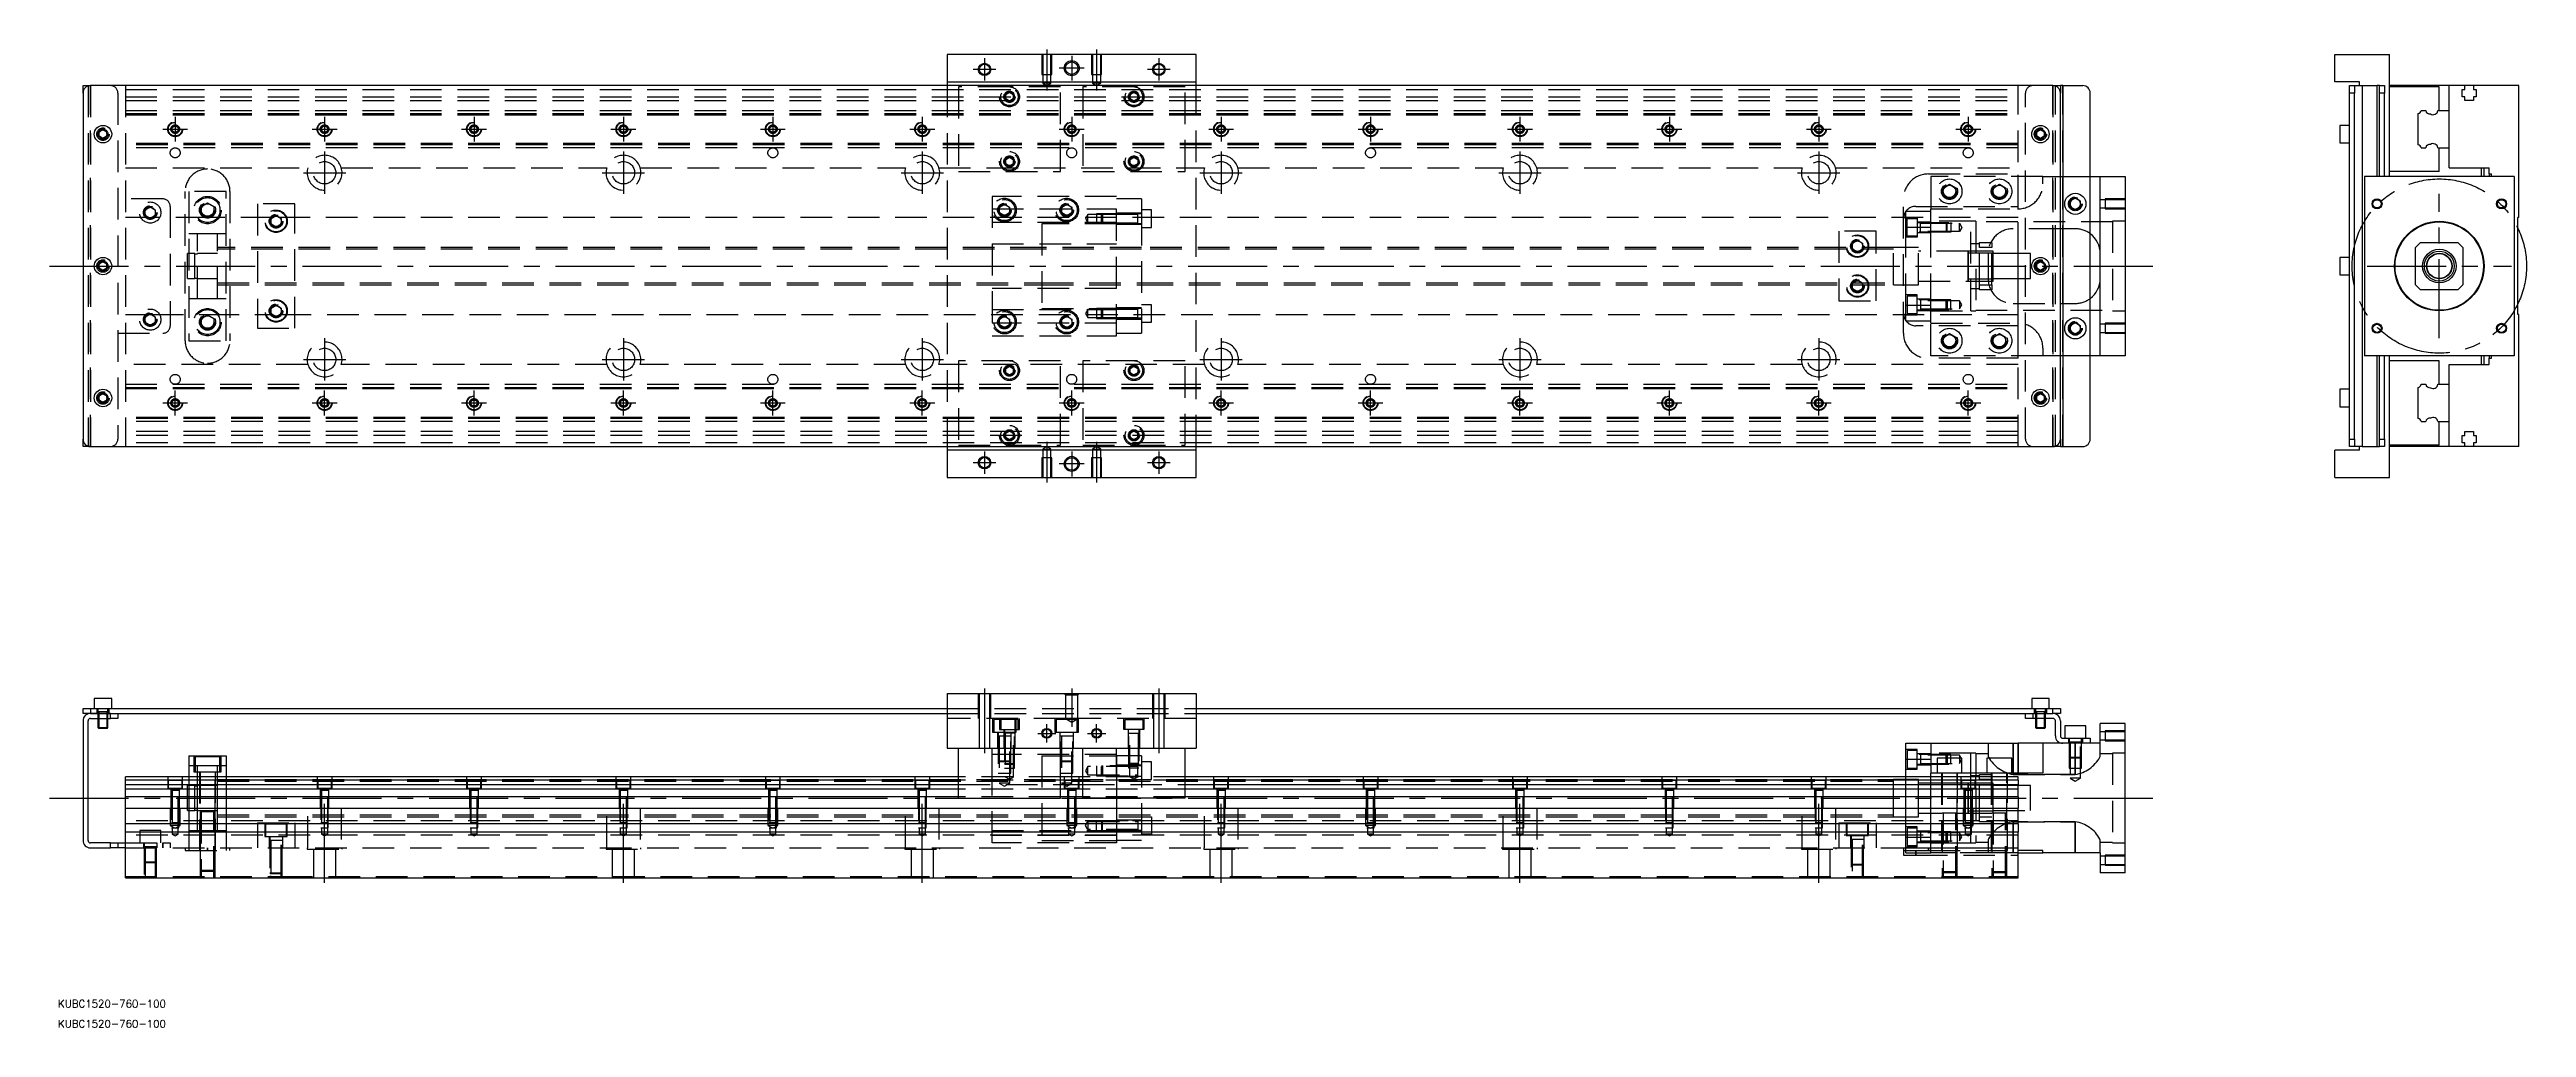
# Model space of a CAD drawing. Extents: x -13 to 981, y -306 to 87.
import ezdxf

# ---------------------------------------------------------------- set-up
doc = ezdxf.new("R2010")
doc.units = 0
doc.linetypes.add('CENTER', pattern=[50.8, 31.75, -6.35, 6.35, -6.35])
doc.linetypes.add('DASHED', pattern=[19.05, 12.7, -6.35])
doc.layers.get('0').update_dxf_attribs({"linetype": 'CONTINUOUS'})
doc.layers.add('CENTER', color=1, linetype='CENTER')
doc.styles.get("Standard").update_dxf_attribs({"font": 'txt.shx', "height": 3, "bigfont": 'bigfont.shx'})

# ---------------------------------------------------------------- blocks, each defined once
blk = doc.blocks.new('*U2')
at = {"color": 7, "linetype": 'CONTINUOUS'}
blk.add_text('KUBC1520-760-100', height=3, dxfattribs=at).set_placement((-10.04, -305.88))
blk = doc.blocks.new('*U3')
at = {"color": 7, "linetype": 'CONTINUOUS'}
blk.add_text('KUBC1520-760-100', height=3, dxfattribs=at).set_placement((-10.04, -297.83))

msp = doc.modelspace()

# ---------------------------------------------------------------- linework, layer by layer
at = {"color": 7, "linetype": 'CONTINUOUS'}
for p, q in [((347, 85), (347, 74)), ((447, 85), (347, 85)), ((447, 74), (447, 85)), ((904.16, 74), (904.16, 85)), ((904.16, 85), (926.16, 85)), ((926.16, 36), (926.16, 85)), ((0, 69.5), (0, 72.5)), ((0, 72.5), (3, 72.5)), ((791, 72.5), (3, 72.5)), ((347, 74), (447, 74)), ((347, 74), (347, 72.5)), ((447, 72.5), (447, 74)), ((791, 72.5), (794, 72.5)), ((794, 72.5), (794, 69.5)), ((795, 72.5), (794, 72.5)), ((795, 72.5), (795, -72.5)), ((795, 72.5), (803, 72.5)), ((914.16, 74), (904.16, 74)), ((910.16, 72.5), (912.16, 72.5)), ((910.16, 69.5), (910.16, 72.5)), ((912.16, 72.5), (915.16, 72.5)), ((912.16, 72.5), (912.16, 69.5)), ((914.16, 72.5), (914.16, 74)), ((915.16, 72.5), (915.16, -72.5)), ((915.16, 72.5), (921.16, 72.5)), ((921.16, 36), (921.16, 72.5)), ((922.16, 72.5), (921.16, 72.5)), ((922.16, 72.5), (924.16, 72.5)), ((922.16, 69.5), (922.16, 72.5)), ((924.16, 72.5), (924.16, 69.5)), ((950.16, 72.5), (926.16, 72.5)), ((946.16, 72), (926.16, 72)), ((946.16, 62.5), (946.16, 72)), ((950.16, 62.5), (950.16, 72.5)), ((956.46, 72.5), (950.16, 72.5)), ((955.31, 71), (956.46, 71)), ((955.31, 68), (955.31, 71)), ((959.86, 72.5), (956.46, 72.5)), ((956.46, 71), (956.46, 72.5)), ((959.86, 72.5), (959.86, 71)), ((978.16, 72.5), (959.86, 72.5)), ((959.86, 71), (961.01, 71)), ((961.01, 71), (961.01, 68)), ((978.16, 19.5), (978.16, 72.5)), ((0, 69.5), (0, -69.5)), ((794, -69.5), (794, 69.5)), ((806, -69.5), (806, 69.5)), ((912.16, 69.5), (910.16, 69.5)), ((910.16, -69.5), (910.16, 69.5)), ((912.16, -69.5), (912.16, 69.5)), ((924.16, 69.5), (922.16, 69.5)), ((922.16, 36), (922.16, 69.5)), ((924.16, 36), (924.16, 69.5)), ((937.66, 48.752272), (937.66, 61.247728)), ((938.912272, 62.5), (940.68668, 62.5)), ((945.637372, 62.5), (950.16, 62.5)), ((950.16, 47.5), (950.16, 62.5)), ((950.16, 47.5), (950.16, 62.5)), ((956.46, 68), (955.31, 68)), ((956.46, 66.5), (956.46, 68)), ((959.86, 66.5), (956.46, 66.5)), ((959.86, 68), (959.86, 66.5)), ((961.01, 68), (959.86, 68)), ((6.5, 53.866026), (8, 54.73205)), ((6.5, 52.133974), (6.5, 53.866026)), ((8, 51.26795), (6.5, 52.133974)), ((8, 54.73205), (9.5, 53.866026)), ((9.5, 52.133974), (8, 51.26795)), ((9.5, 53.866026), (9.5, 52.133974)), ((784.5, 53.866026), (786, 54.73205)), ((784.5, 52.133974), (784.5, 53.866026)), ((786, 51.26795), (784.5, 52.133974)), ((786, 54.73205), (787.5, 53.866026)), ((787.5, 52.133974), (786, 51.26795)), ((787.5, 53.866026), (787.5, 52.133974)), ((906.16, 56.5), (906.16, 53)), ((910.16, 56.5), (906.16, 56.5)), ((906.16, 53), (906.16, 49.5)), ((906.16, 49.5), (910.16, 49.5)), ((938.912272, 47.5), (940.68668, 47.5)), ((945.637372, 47.5), (950.16, 47.5)), ((946.16, 38), (946.16, 47.5)), ((950.16, 39.5), (950.16, 47.5)), ((806, 36), (810, 36)), ((810, -36), (810, 36)), ((810, 36), (820, 36)), ((820, 36), (820, -36)), ((916.16, 36), (916.16, -36)), ((976.16, 36), (916.16, 36)), ((946.16, 38), (926.16, 38)), ((950.16, 39.5), (966.16, 39.5)), ((963.16, 36), (963.16, 39.5)), ((964.16, 36), (964.16, 39.5)), ((966.16, 37), (966.16, 39.5)), ((966.16, 37), (967.16, 37)), ((966.16, 37), (966.16, 36)), ((967.16, 36), (967.16, 37)), ((976.16, 36), (976.16, -36)), ((798, 26.1547), (800, 27.309402)), ((798, 23.8453), (798, 26.1547)), ((800, 22.690598), (798, 23.8453)), ((800, 27.309402), (802, 26.1547)), ((802, 23.8453), (800, 22.690598)), ((802, 26.1547), (802, 23.8453)), ((978.16, 19.5), (977.66, 19.5)), ((977.66, -19.5), (977.66, 19.5)), ((6.5, 0.866026), (8, 1.73205)), ((6.5, -0.866026), (6.5, 0.866026)), ((8, 1.73205), (9.5, 0.866026)), ((9.5, 0.866026), (9.5, -0.866026)), ((784.5, 0.866026), (786, 1.73205)), ((784.5, -0.866026), (784.5, 0.866026)), ((786, 1.73205), (787.5, 0.866026)), ((787.5, 0.866026), (787.5, -0.866026)), ((906.16, 3.5), (906.16, 0)), ((910.16, 3.5), (906.16, 3.5)), ((906.16, 0), (906.16, -3.5)), ((938.66, 9.5), (936.66, 7.5)), ((936.66, -7.5), (936.66, 7.5)), ((938.66, 9.5), (953.66, 9.5)), ((955.66, 7.5), (953.66, 9.5)), ((955.66, 7.5), (955.66, -7.5)), ((8, -1.73205), (6.5, -0.866026)), ((9.5, -0.866026), (8, -1.73205)), ((786, -1.73205), (784.5, -0.866026)), ((787.5, -0.866026), (786, -1.73205)), ((906.16, -3.5), (910.16, -3.5)), ((936.66, -7.5), (938.66, -9.5)), ((953.66, -9.5), (938.66, -9.5)), ((953.66, -9.5), (955.66, -7.5)), ((978.16, -19.5), (977.66, -19.5)), ((978.16, -72.5), (978.16, -19.5)), ((798, -23.8453), (800, -22.690598)), ((798, -26.1547), (798, -23.8453)), ((800, -27.309402), (798, -26.1547)), ((800, -22.690598), (802, -23.8453)), ((802, -26.1547), (800, -27.309402)), ((802, -23.8453), (802, -26.1547)), ((810, -36), (806, -36)), ((820, -36), (810, -36)), ((976.16, -36), (916.16, -36)), ((921.16, -72.5), (921.16, -36)), ((922.16, -69.5), (922.16, -36)), ((924.16, -69.5), (924.16, -36)), ((926.16, -85), (926.16, -36)), ((946.16, -38), (926.16, -38)), ((946.16, -47.5), (946.16, -38)), ((950.16, -47.5), (950.16, -39.5)), ((950.16, -39.5), (966.16, -39.5)), ((963.16, -39.5), (963.16, -36)), ((964.16, -39.5), (964.16, -36)), ((966.16, -36), (966.16, -37)), ((966.16, -39.5), (966.16, -37)), ((966.16, -37), (967.16, -37)), ((967.16, -37), (967.16, -36)), ((906.16, -49.5), (906.16, -53)), ((910.16, -49.5), (906.16, -49.5)), ((937.66, -61.247728), (937.66, -48.752272)), ((938.912272, -47.5), (940.68668, -47.5)), ((945.637372, -47.5), (950.16, -47.5)), ((950.16, -62.5), (950.16, -47.5)), ((950.16, -62.5), (950.16, -47.5)), ((6.5, -52.133974), (8, -51.26795)), ((6.5, -53.866026), (6.5, -52.133974)), ((8, -54.73205), (6.5, -53.866026)), ((8, -51.26795), (9.5, -52.133974)), ((9.5, -53.866026), (8, -54.73205)), ((9.5, -52.133974), (9.5, -53.866026)), ((784.5, -52.133974), (786, -51.26795)), ((784.5, -53.866026), (784.5, -52.133974)), ((786, -54.73205), (784.5, -53.866026)), ((786, -51.26795), (787.5, -52.133974)), ((787.5, -53.866026), (786, -54.73205)), ((787.5, -52.133974), (787.5, -53.866026)), ((906.16, -53), (906.16, -56.5)), ((906.16, -56.5), (910.16, -56.5)), ((0, -72.5), (0, -69.5)), ((794, -69.5), (794, -72.5)), ((910.16, -69.5), (912.16, -69.5)), ((910.16, -72.5), (910.16, -69.5)), ((912.16, -69.5), (912.16, -72.5)), ((922.16, -69.5), (924.16, -69.5)), ((922.16, -72.5), (922.16, -69.5)), ((924.16, -69.5), (924.16, -72.5)), ((938.912272, -62.5), (940.68668, -62.5)), ((945.637372, -62.5), (950.16, -62.5)), ((946.16, -72), (946.16, -62.5)), ((950.16, -72.5), (950.16, -62.5)), ((955.31, -71), (955.31, -68)), ((955.31, -68), (956.46, -68)), ((956.46, -68), (956.46, -66.5)), ((956.46, -66.5), (959.86, -66.5)), ((959.86, -66.5), (959.86, -68)), ((959.86, -68), (961.01, -68)), ((961.01, -68), (961.01, -71)), ((3, -72.5), (0, -72.5)), ((3, -72.5), (791, -72.5)), ((347, -72.5), (347, -74)), ((347, -74), (347, -85)), ((447, -74), (347, -74)), ((447, -74), (447, -72.5)), ((447, -85), (447, -74)), ((794, -72.5), (791, -72.5)), ((794, -72.5), (795, -72.5)), ((795, -72.5), (803, -72.5)), ((904.16, -85), (904.16, -74)), ((914.16, -74), (904.16, -74)), ((912.16, -72.5), (910.16, -72.5)), ((915.16, -72.5), (912.16, -72.5)), ((914.16, -74), (914.16, -72.5)), ((915.16, -72.5), (921.16, -72.5)), ((921.16, -72.5), (922.16, -72.5)), ((924.16, -72.5), (922.16, -72.5)), ((946.16, -72), (926.16, -72)), ((950.16, -72.5), (926.16, -72.5)), ((956.46, -72.5), (950.16, -72.5)), ((956.46, -71), (955.31, -71)), ((956.46, -72.5), (956.46, -71)), ((959.86, -72.5), (956.46, -72.5)), ((959.86, -71), (959.86, -72.5)), ((961.01, -71), (959.86, -71)), ((978.16, -72.5), (959.86, -72.5)), ((347, -85), (447, -85)), ((904.16, -85), (926.16, -85)), ((0, -179.72), (0, -177.72)), ((0, -177.72), (3, -177.72)), ((3, -177.72), (3, -179.72)), ((3, -177.72), (347, -177.72)), ((11.5, -173.72), (4.5, -173.72)), ((4.5, -173.72), (4.5, -177.72)), ((11.5, -177.72), (11.5, -173.72)), ((347, -171.72), (347, -193.72)), ((347, -171.72), (447, -171.72)), ((447, -171.72), (447, -193.72)), ((447, -177.72), (791, -177.72)), ((789.5, -173.72), (782.5, -173.72)), ((782.5, -173.72), (782.5, -177.72)), ((789.5, -177.72), (789.5, -173.72)), ((791, -179.72), (791, -177.72)), ((791, -177.72), (794, -177.72)), ((794, -177.72), (794, -179.72)), ((3, -179.72), (0, -179.72)), ((0, -182.72), (0, -230.72)), ((2, -230.72), (2, -182.72)), ((3, -179.72), (11, -179.72)), ((11, -179.72), (3, -179.72)), ((3, -181.72), (11, -181.72)), ((6, -181.72), (6, -185.37)), ((6, -185.37), (10, -185.37)), ((6, -185.37), (6.35, -185.72)), ((6.35, -181.72), (6.35, -185.72)), ((9.65, -185.72), (6.35, -185.72)), ((9.65, -185.72), (9.65, -181.72)), ((9.65, -185.72), (10, -185.37)), ((10, -185.37), (10, -181.72)), ((11, -179.72), (347, -179.72)), ((11, -181.72), (11, -179.72)), ((14, -181.72), (11, -181.72)), ((14, -179.72), (14, -181.72)), ((447, -179.72), (783, -179.72)), ((780, -181.72), (780, -179.72)), ((783, -181.72), (780, -181.72)), ((783, -179.72), (783, -181.72)), ((783, -179.72), (791, -179.72)), ((783, -179.72), (791, -179.72)), ((791, -181.72), (783, -181.72)), ((784, -181.72), (784, -185.37)), ((784, -185.37), (788, -185.37)), ((784, -185.37), (784.35, -185.72)), ((784.35, -181.72), (784.35, -185.72)), ((787.65, -185.72), (784.35, -185.72)), ((787.65, -185.72), (787.65, -181.72)), ((787.65, -185.72), (788, -185.37)), ((788, -185.37), (788, -181.72)), ((794, -179.72), (791, -179.72)), ((792, -188.72), (792, -182.72)), ((794, -182.72), (794, -188.72)), ((804.25, -184.72), (795.75, -184.72)), ((795.75, -184.72), (795.75, -189.72)), ((804.25, -189.72), (804.25, -184.72)), ((810, -191.72), (810, -183.72)), ((820, -183.72), (810, -183.72)), ((820, -243.72), (820, -183.72)), ((42.5, -196.72), (42.5, -205.22)), ((42.5, -196.72), (57.5, -196.72)), ((57.5, -196.72), (57.5, -205.22)), ((347, -193.72), (447, -193.72)), ((351.5, -213.72), (351.5, -193.72)), ((392.5, -213.72), (392.5, -193.72)), ((401.5, -213.72), (401.5, -193.72)), ((442.5, -213.72), (442.5, -193.72)), ((732, -191.72), (742, -191.72)), ((732, -198.067524), (732, -191.72)), ((732, -198.067524), (742, -198.067524)), ((732, -205.22), (732, -198.067524)), ((742, -191.72), (742, -203.72)), ((742, -191.72), (777, -191.72)), ((754.5, -197.72), (744.5, -197.72)), ((744.5, -197.72), (744.5, -203.72)), ((754.5, -203.72), (754.5, -197.72)), ((774.5, -197.72), (764.5, -197.72)), ((764.5, -197.72), (764.5, -203.72)), ((774.5, -203.72), (774.5, -197.72)), ((777, -203.72), (777, -191.72)), ((787, -191.72), (777, -191.72)), ((795, -191.72), (787, -191.72)), ((787, -191.72), (787, -203.72)), ((795, -189.72), (803, -189.72)), ((803, -191.72), (795, -191.72)), ((803, -191.72), (803, -189.72)), ((803, -189.72), (806, -189.72)), ((806, -191.72), (803, -191.72)), ((806, -189.72), (806, -191.72)), ((810, -191.72), (806, -191.72)), ((351.5, -205.22), (17, -205.22)), ((17, -245.72), (17, -205.22)), ((351.5, -206.472272), (17, -206.472272)), ((17, -208.24668), (351.5, -208.24668)), ((401.5, -205.22), (392.5, -205.22)), ((401.5, -206.472272), (392.5, -206.472272)), ((392.5, -208.24668), (401.5, -208.24668)), ((777, -205.22), (442.5, -205.22)), ((777, -206.472272), (442.5, -206.472272)), ((442.5, -208.24668), (777, -208.24668)), ((727, -221.22), (727, -206.22)), ((742, -205.22), (742, -203.72)), ((787, -203.72), (742, -203.72)), ((757, -209.72), (757, -208.02)), ((758, -208.595), (757, -208.595)), ((759.75, -208.595), (758, -208.595)), ((761.5, -208.595), (759.75, -208.595)), ((766.5, -208.595), (761.5, -208.595)), ((767, -208.595), (766.5, -208.595)), ((777, -206.472272), (777, -205.22)), ((777, -206.472272), (777, -208.24668)), ((777, -210.143076), (777, -208.24668)), ((351.5, -210.143076), (17, -210.143076)), ((351.5, -213.197372), (17, -213.197372)), ((17, -217.72), (777, -217.72)), ((351.5, -213.72), (392.5, -213.72)), ((401.5, -210.143076), (392.5, -210.143076)), ((401.5, -213.197372), (392.5, -213.197372)), ((442.5, -213.72), (401.5, -213.72)), ((777, -210.143076), (442.5, -210.143076)), ((777, -213.197372), (442.5, -213.197372)), ((757, -210.72), (757, -209.72)), ((757, -213.519946), (757, -210.72)), ((757, -219.720006), (757, -213.519946)), ((777, -213.197372), (777, -210.143076)), ((777, -213.197372), (777, -217.72)), ((777, -224.02), (777, -217.72)), ((777, -224.02), (17, -224.02)), ((777, -227.42), (17, -227.42)), ((757, -218.845), (767, -218.845)), ((777, -224.02), (777, -227.42)), ((777, -245.72), (777, -227.42)), ((11, -231.72), (3, -231.72)), ((3, -233.72), (11, -233.72)), ((11, -233.72), (11, -231.72)), ((11, -231.72), (14, -231.72)), ((14, -233.72), (11, -233.72)), ((14, -231.72), (14, -233.72)), ((14, -231.72), (17, -231.72)), ((17, -233.72), (14, -233.72)), ((787, -234.72), (777, -234.72)), ((777, -235.72), (787, -235.72)), ((787, -235.72), (787, -234.72)), ((810, -235.72), (787, -235.72)), ((810, -235.72), (810, -243.72)), ((17, -245.72), (777, -245.72)), ((820, -243.72), (810, -243.72))]:
    msp.add_line(p, q, dxfattribs=at)
at = {"color": 3, "linetype": 'DASHED'}
for p, q in [((385.000006, 85), (385.000006, 77)), ((385.35, 85), (385.35, 77)), ((388.65, 77), (388.65, 85)), ((388.999994, 77), (388.999994, 85)), ((405.000006, 85), (405.000006, 77)), ((405.35, 85), (405.35, 77)), ((408.65, 77), (408.65, 85)), ((408.999994, 77), (408.999994, 85)), ((2, 72.5), (2, -72.5)), ((3, 72.5), (3, -72.5)), ((3, -72.5), (3, 72.5)), ((3, 72.5), (3, -72.5)), ((3, -72.5), (3, 72.5)), ((17, 72.5), (17, -72.5)), ((17, 71), (777, 71)), ((347, 72.5), (347, -72.5)), ((351.5, 72), (351.5, 38)), ((372, 72), (351.5, 72)), ((370.5, 68.866026), (372, 69.73205)), ((392.5, 72), (372, 72)), ((372, 69.73205), (373.5, 68.866026)), ((385.000006, 77), (388.999994, 77)), ((385.35, 77), (385.35, 73.5)), ((388.65, 73.5), (385.35, 73.5)), ((385.35, 73.5), (387, 72.547372)), ((387, 72.547372), (388.65, 73.5)), ((388.65, 73.5), (388.65, 77)), ((392.5, 38), (392.5, 72)), ((422, 72), (401.5, 72)), ((401.5, 72), (401.5, 38)), ((405.000006, 77), (408.999994, 77)), ((405.35, 77), (405.35, 73.5)), ((408.65, 73.5), (405.35, 73.5)), ((405.35, 73.5), (407, 72.547372)), ((407, 72.547372), (408.65, 73.5)), ((408.65, 73.5), (408.65, 77)), ((420.5, 68.866026), (422, 69.73205)), ((442.5, 72), (422, 72)), ((422, 69.73205), (423.5, 68.866026)), ((442.5, 38), (442.5, 72)), ((447, -72.5), (447, 72.5)), ((777, -72.5), (777, 72.5)), ((791, -72.5), (791, 72.5)), ((791, 72.5), (791, -72.5)), ((792, -72.5), (792, 72.5)), ((795, -72.5), (795, 72.5)), ((14, 69.5), (14, -69.5)), ((17, 68), (777, 68)), ((17, 66.5), (777, 66.5)), ((17, 62.5), (777, 62.5)), ((17, 61.247728), (777, 61.247728)), ((17, 61.1147), (777, 61.1147)), ((17, 61.1), (777, 61.1)), ((17, 60.8), (777, 60.8)), ((370, 68), (370.023172, 68.30356)), ((370.5, 67.133974), (370.5, 68.866026)), ((372, 66.26795), (370.5, 67.133974)), ((373.5, 67.133974), (372, 66.26795)), ((373.5, 68.866026), (373.5, 67.133974)), ((420.5, 67.133974), (420.5, 68.866026)), ((422, 66.26795), (420.5, 67.133974)), ((423.5, 67.133974), (422, 66.26795)), ((423.5, 68.866026), (423.5, 67.133974)), ((423.973226, 68.326156), (424, 68)), ((780, -69.5), (780, 69.5)), ((9.973226, 53.326156), (10, 53)), ((35.5, 55), (35.52041, 55.24661)), ((35.75, 55.721688), (37, 56.443376)), ((35.75, 54.278312), (35.75, 55.721688)), ((37, 53.556624), (35.75, 54.278312)), ((37, 56.443376), (38.25, 55.721688)), ((38.25, 54.278312), (37, 53.556624)), ((38.25, 55.721688), (38.25, 54.278312)), ((95.5, 55), (95.52041, 55.24661)), ((95.75, 55.721688), (97, 56.443376)), ((95.75, 54.278312), (95.75, 55.721688)), ((97, 53.556624), (95.75, 54.278312)), ((97, 56.443376), (98.25, 55.721688)), ((98.25, 54.278312), (97, 53.556624)), ((98.25, 55.721688), (98.25, 54.278312)), ((155.5, 55), (155.52041, 55.24661)), ((155.75, 55.721688), (157, 56.443376)), ((155.75, 54.278312), (155.75, 55.721688)), ((157, 53.556624), (155.75, 54.278312)), ((157, 56.443376), (158.25, 55.721688)), ((158.25, 54.278312), (157, 53.556624)), ((158.25, 55.721688), (158.25, 54.278312)), ((215.5, 55), (215.52041, 55.24661)), ((215.75, 55.721688), (217, 56.443376)), ((215.75, 54.278312), (215.75, 55.721688)), ((217, 53.556624), (215.75, 54.278312)), ((217, 56.443376), (218.25, 55.721688)), ((218.25, 54.278312), (217, 53.556624)), ((218.25, 55.721688), (218.25, 54.278312)), ((275.5, 55), (275.52041, 55.24661)), ((275.75, 55.721688), (277, 56.443376)), ((275.75, 54.278312), (275.75, 55.721688)), ((277, 53.556624), (275.75, 54.278312)), ((277, 56.443376), (278.25, 55.721688)), ((278.25, 54.278312), (277, 53.556624)), ((278.25, 55.721688), (278.25, 54.278312)), ((335.5, 55), (335.52041, 55.24661)), ((335.75, 55.721688), (337, 56.443376)), ((335.75, 54.278312), (335.75, 55.721688)), ((337, 53.556624), (335.75, 54.278312)), ((337, 56.443376), (338.25, 55.721688)), ((338.25, 54.278312), (337, 53.556624)), ((338.25, 55.721688), (338.25, 54.278312)), ((395.5, 55), (395.52041, 55.24661)), ((395.75, 55.721688), (397, 56.443376)), ((395.75, 54.278312), (395.75, 55.721688)), ((397, 53.556624), (395.75, 54.278312)), ((397, 56.443376), (398.25, 55.721688)), ((398.25, 54.278312), (397, 53.556624)), ((398.25, 55.721688), (398.25, 54.278312)), ((455.5, 55), (455.52041, 55.24661)), ((455.75, 55.721688), (457, 56.443376)), ((455.75, 54.278312), (455.75, 55.721688)), ((457, 53.556624), (455.75, 54.278312)), ((457, 56.443376), (458.25, 55.721688)), ((458.25, 54.278312), (457, 53.556624)), ((458.25, 55.721688), (458.25, 54.278312)), ((515.5, 55), (515.52041, 55.24661)), ((515.75, 55.721688), (517, 56.443376)), ((515.75, 54.278312), (515.75, 55.721688)), ((517, 53.556624), (515.75, 54.278312)), ((517, 56.443376), (518.25, 55.721688)), ((518.25, 54.278312), (517, 53.556624)), ((518.25, 55.721688), (518.25, 54.278312)), ((575.5, 55), (575.52041, 55.24661)), ((575.75, 55.721688), (577, 56.443376)), ((575.75, 54.278312), (575.75, 55.721688)), ((577, 53.556624), (575.75, 54.278312)), ((577, 56.443376), (578.25, 55.721688)), ((578.25, 54.278312), (577, 53.556624)), ((578.25, 55.721688), (578.25, 54.278312)), ((635.5, 55), (635.52041, 55.24661)), ((635.75, 55.721688), (637, 56.443376)), ((635.75, 54.278312), (635.75, 55.721688)), ((637, 53.556624), (635.75, 54.278312)), ((637, 56.443376), (638.25, 55.721688)), ((638.25, 54.278312), (637, 53.556624)), ((638.25, 55.721688), (638.25, 54.278312)), ((695.75, 55.721688), (697, 56.443376)), ((695.75, 54.278312), (695.75, 55.721688)), ((697, 53.556624), (695.75, 54.278312)), ((697, 56.443376), (698.25, 55.721688)), ((698.25, 54.278312), (697, 53.556624)), ((698.25, 55.721688), (698.25, 54.278312)), ((698.477374, 55.25955), (698.5, 55)), ((755.75, 55.721688), (757, 56.443376)), ((755.75, 54.278312), (755.75, 55.721688)), ((757, 53.556624), (755.75, 54.278312)), ((757, 56.443376), (758.25, 55.721688)), ((758.25, 54.278312), (757, 53.556624)), ((758.25, 55.721688), (758.25, 54.278312)), ((758.477374, 55.25955), (758.5, 55)), ((784, 53), (784.030168, 53.346066)), ((777, 49.2), (17, 49.2)), ((777, 48.9), (17, 48.9)), ((777, 48.8853), (17, 48.8853)), ((777, 48.752272), (17, 48.752272)), ((777, 47.5), (17, 47.5)), ((370.5, 42.866026), (372, 43.73205)), ((370.5, 41.133974), (370.5, 42.866026)), ((372, 40.26795), (370.5, 41.133974)), ((372, 43.73205), (373.5, 42.866026)), ((373.5, 41.133974), (372, 40.26795)), ((373.5, 42.866026), (373.5, 41.133974)), ((373.973226, 42.326156), (374, 42)), ((420.5, 42.866026), (422, 43.73205)), ((420.5, 41.133974), (420.5, 42.866026)), ((422, 40.26795), (420.5, 41.133974)), ((422, 43.73205), (423.5, 42.866026)), ((423.5, 41.133974), (422, 40.26795)), ((423.5, 42.866026), (423.5, 41.133974)), ((423.973226, 42.326156), (424, 42)), ((17, 39.5), (90.291796, 39.5)), ((41, -30), (41, 30)), ((57.5, 30), (42.5, 30)), ((42.5, 30), (42.5, -30)), ((57.5, -30), (57.5, 30)), ((59, 30), (59, -30)), ((103.708204, 39.5), (210.291796, 39.5)), ((223.708204, 39.5), (330.291796, 39.5)), ((343.708204, 39.5), (450.291796, 39.5)), ((351.5, 38), (392.5, 38)), ((401.5, 38), (442.5, 38)), ((463.708204, 39.5), (570.291796, 39.5)), ((583.708204, 39.5), (690.291796, 39.5)), ((703.708204, 39.5), (777, 39.5)), ((741, 37), (777, 37)), ((742, 36), (742, 23)), ((787, 36), (742, 36)), ((747, 31.443376), (749.5, 32.886752)), ((747, 28.556624), (747, 31.443376)), ((749.5, 32.886752), (752, 31.443376)), ((752, 31.443376), (752, 28.556624)), ((752.477798, 30.364306), (752.5, 30)), ((767, 31.443376), (769.5, 32.886752)), ((767, 28.556624), (767, 31.443376)), ((769.5, 32.886752), (772, 31.443376)), ((772, 31.443376), (772, 28.556624)), ((772.477798, 30.364306), (772.5, 30)), ((777, 24), (777, 37)), ((787, 33), (787, 36)), ((787, 36), (794, 36)), ((794, 36), (806, 36)), ((32, 27), (14, 27)), ((24.5, 21.5), (24.534018, 21.911016)), ((25, 22.6547), (27, 23.809402)), ((25, 20.3453), (25, 22.6547)), ((27, 19.190598), (25, 20.3453)), ((27, 23.809402), (29, 22.6547)), ((29, 20.3453), (27, 19.190598)), ((29, 22.6547), (29, 20.3453)), ((35, 24), (35, -24)), ((47, 22.5), (47.020026, 22.846056)), ((47.5, 23.943376), (50, 25.386752)), ((47.5, 21.056624), (47.5, 23.943376)), ((50, 19.613248), (47.5, 21.056624)), ((50, 25.386752), (52.5, 23.943376)), ((52.5, 21.056624), (50, 19.613248)), ((52.5, 23.943376), (52.5, 21.056624)), ((70, 25), (70, -25)), ((85, 25), (70, 25)), ((75.5, 19.1547), (77.5, 20.309402)), ((77.5, 20.309402), (79.5, 19.1547)), ((85, -25), (85, 25)), ((365, 28), (365, -28)), ((415, 28), (365, 28)), ((365, 23), (415, 23)), ((368, 23.6547), (370, 24.809402)), ((368, 21.3453), (368, 23.6547)), ((370, 20.190598), (368, 21.3453)), ((370, 24.809402), (372, 23.6547)), ((372, 21.3453), (370, 20.190598)), ((372, 23.6547), (372, 21.3453)), ((372.483582, 22.786038), (372.5, 22.5)), ((393, 23.6547), (395, 24.809402)), ((393, 21.3453), (393, 23.6547)), ((395, 20.190598), (393, 21.3453)), ((395, 24.809402), (397, 23.6547)), ((397, 21.3453), (395, 20.190598)), ((397, 23.6547), (397, 21.3453)), ((397.483582, 22.786038), (397.5, 22.5)), ((403.5, 20.702558), (402.547372, 19.052558)), ((403.5, 17.402558), (403.5, 20.702558)), ((407, 20.702558), (403.5, 20.702558)), ((407, 21.052554), (407, 17.052564)), ((409.35, 21.052554), (407, 21.052554)), ((409, 20.702558), (407, 20.702558)), ((409.35, 21.052558), (409, 20.702558)), ((409, 17.402558), (409, 20.702558)), ((415, 20.702558), (409, 20.702558)), ((415, 20.702558), (409, 20.702558)), ((409.35, 21.052558), (409.35, 17.052558)), ((415, 21.052556), (409.35, 21.052558)), ((415, 21.052554), (409.35, 21.052554)), ((415, -28), (415, 28)), ((425, 27), (415, 27)), ((425, 21.302558), (415, 21.302558)), ((423.605, 21.052558), (415, 21.052556)), ((425, 20.976176), (415, 20.976176)), ((423.6, 20.702558), (415, 20.702558)), ((425, 21.052558), (423.595, 21.052558)), ((423.6, 17.052554), (423.6, 21.052564)), ((423.6, 17.052554), (423.6, 21.052564)), ((423.6, 20.702558), (423.6, 21.052564)), ((423.6, 20.836098), (423.6, 21.052558)), ((423.6, 21.052558), (423.6, 20.835892)), ((425, 27), (425, 20.976176)), ((429, 22.552558), (425, 22.552558)), ((425, 20.976176), (425, -20.976176)), ((429, 15.552558), (429, 22.552558)), ((731, -27), (731, 27)), ((732, 15.652476), (732, 22)), ((732, 22), (742, 22)), ((736, 24), (777, 24)), ((742, 15.652476), (742, 23)), ((742, 23), (777, 23)), ((742, 15.652476), (742, 22)), ((749.5, 27.113248), (747, 28.556624)), ((752, 28.556624), (749.5, 27.113248)), ((769.5, 27.113248), (767, 28.556624)), ((772, 28.556624), (769.5, 27.113248)), ((777, 5), (777, 24)), ((797.5, 25), (797.52689, 25.365682)), ((812, 26.65), (810, 26.65)), ((810, 23.35), (812, 23.35)), ((812, 26.999994), (812, 23.000006)), ((820, 26.999994), (812, 26.999994)), ((820, 26.65), (812, 26.65)), ((812, 23.35), (820, 23.35)), ((812, 23.000006), (820, 23.000006)), ((26.359688, 19.5), (17, 19.5)), ((50, 19.5), (27.640312, 19.5)), ((46, 13), (42.5, 13)), ((46, -13), (46, 13)), ((54, 13), (46, 13)), ((54, 13), (46, 13)), ((76.030306, 19.5), (50, 19.5)), ((54, -13), (54, 13)), ((57.5, 13), (54, 13)), ((75, 18), (75.034018, 18.411016)), ((75.5, 16.8453), (75.5, 19.1547)), ((77.5, 15.690598), (75.5, 16.8453)), ((79.5, 16.8453), (77.5, 15.690598)), ((777, 19.5), (78.969694, 19.5)), ((79.5, 19.1547), (79.5, 16.8453)), ((415, 17.5), (365, 17.5)), ((385, 17), (385, -17)), ((415, 17), (385, 17)), ((402.547372, 19.052558), (403.5, 17.402558)), ((403.5, 17.402558), (407, 17.402558)), ((407, 17.402558), (409, 17.402558)), ((407, 17.052564), (409.35, 17.052564)), ((409, 17.402558), (415, 17.402558)), ((409, 17.402558), (409.35, 17.052558)), ((409, 17.402558), (415, 17.402558)), ((409.35, 17.052564), (415, 17.052564)), ((409.35, 17.052558), (415, 17.052562)), ((415, 17.402558), (423.6, 17.402558)), ((415, 17.052562), (423.605, 17.052558)), ((415, 16.802558), (425, 16.802558)), ((423.595, 17.052558), (425, 17.052558)), ((423.6, 17.052554), (423.6, 17.402558)), ((423.6, 17.269268), (423.6, 17.052558)), ((423.6, 17.052558), (423.6, 17.26902)), ((425, 15.552558), (429, 15.552558)), ((720, 14), (705, 14)), ((705, 14), (705, -14)), ((710.5, 9.1547), (712.5, 10.309402)), ((712.5, 10.309402), (714.5, 9.1547)), ((720, -14), (720, 14)), ((732, 19.55635), (736.5, 19.55635)), ((732, -15.652476), (732, 15.652476)), ((732, 15.652476), (742, 15.652476)), ((736.5, 11.55635), (732, 11.55635)), ((732.5, 12.05635), (732.5, 19.05635)), ((732.5, 19.05635), (736.5, 19.05635)), ((736.5, 12.05635), (732.5, 12.05635)), ((736.5, 19.55635), (736.5, 11.55635)), ((736.5, 17.80635), (742, 17.80635)), ((736.5, 17.556359), (750, 17.556344)), ((750, 13.556354), (736.5, 13.556339)), ((742, 13.30635), (736.5, 13.30635)), ((737.9, 13.556344), (737.9, 17.556354)), ((737.9, 17.20635), (753.5, 17.20635)), ((753.5, 13.90635), (737.9, 13.90635)), ((758, 18), (742, 18)), ((758, 18), (742, 18)), ((742, -15.652476), (742, 15.652476)), ((742, -15.652476), (742, 15.652476)), ((748.15, 17.55635), (748.15, 13.55635)), ((748.15, 17.55635), (748.5, 17.20635)), ((748.5, 13.90635), (748.15, 13.55635)), ((748.5, 13.90635), (748.5, 17.20635)), ((750, 17.556344), (750, 13.556354)), ((753.5, 13.90635), (753.5, 17.20635)), ((753.5, 17.20635), (754.452628, 15.55635)), ((754.452628, 15.55635), (753.5, 13.90635)), ((758, -18), (758, 18)), ((760, 18), (758, 18)), ((760, 18), (760, -18)), ((815, 17.75), (760, 17.75)), ((794, 15), (775, 15)), ((800, 15), (794, 15)), ((815, 18), (815, -18)), ((820, 18), (815, 18)), ((9.973226, 0.326156), (10, 0)), ((42, -5), (42, 5)), ((44.85, 5), (42, 5)), ((44.85, -5), (44.85, 5)), ((46, 4.8), (44.85, 4.8)), ((54, 5), (46, 5)), ((54, 5), (46, 5)), ((385, 7.5), (54, 7.5)), ((385, 6.75), (54, 6.75)), ((365, 9), (415, 9)), ((425, 7.5), (385, 7.5)), ((425, 7.499994), (385, 7.499994)), ((425, 6.75), (385, 6.75)), ((425, 6.75), (385, 6.75)), ((727, 7.5), (425, 7.5)), ((727, 6.75), (425, 6.75)), ((710.5, 6.8453), (710.5, 9.1547)), ((712.5, 5.690598), (710.5, 6.8453)), ((714.5, 6.8453), (712.5, 5.690598)), ((714.5, 9.1547), (714.5, 6.8453)), ((714.983582, 8.286038), (715, 8)), ((727, -7.5), (727, 7.5)), ((737, 7.5), (727, 7.5)), ((737, 7.5), (732, 7.5)), ((737, -7.5), (737, 7.5)), ((737, -7.5), (737, 7.5)), ((757.005, 6), (737, 6)), ((756.995, 6), (737, 6)), ((766.5, 6), (756.995, 6)), ((757.005, 6), (756.995, 6)), ((757, -6.000006), (757, 6.000006)), ((757, 5.125), (757, 6.000006)), ((757, 5.325034), (757, 6)), ((757, 6), (757, -5.999164)), ((757, 5.125), (757, -5.125)), ((767, 5.125), (757, 5.125)), ((766.5, 6), (757.005, 6)), ((761.5, 9), (758, 9)), ((761.5, 9.5), (766.5, 9.5)), ((761.5, 7.5), (761.5, 9.5)), ((761.5, -7.5), (761.5, 7.5)), ((766.5, 7.5), (761.5, 7.5)), ((765, 5), (765, -5)), ((766.5, 9.5), (766.5, 7.5)), ((766.5, -7.5), (766.5, 7.5)), ((767, 6), (766.5, 6)), ((767, -6), (767, 6)), ((780, 5), (767, 5)), ((777, -5), (777, 5)), ((782, 5), (780, 5)), ((782, -5), (782, 5)), ((787.973226, 0.326156), (788, 0)), ((42, -5), (44.85, -5)), ((44.85, -4.8), (46, -4.8)), ((46, -5), (54, -5)), ((46, -5), (54, -5)), ((54, -6.75), (385, -6.75)), ((54, -7.5), (385, -7.5)), ((415, -9), (365, -9)), ((385, -6.75), (425, -6.75)), ((385, -6.75), (425, -6.75)), ((385, -7.499994), (425, -7.499994)), ((385, -7.5), (425, -7.5)), ((425, -6.75), (727, -6.75)), ((425, -7.5), (727.005, -7.5)), ((710, -8), (710.018502, -7.696412)), ((710.5, -6.8453), (712.5, -5.690598)), ((710.5, -9.1547), (710.5, -6.8453)), ((712.5, -10.309402), (710.5, -9.1547)), ((712.5, -5.690598), (714.5, -6.8453)), ((714.5, -9.1547), (712.5, -10.309402)), ((714.5, -6.8453), (714.5, -9.1547)), ((727, -7.5), (737, -7.5)), ((732, -7.5), (737, -7.5)), ((737, -6), (757.005, -6)), ((737, -6), (756.995, -6)), ((756.995, -6), (766.5, -6)), ((756.995, -6), (757.005, -6)), ((757, -6.000006), (757, -5.125)), ((757, -5.125), (767, -5.125)), ((757, -6), (757, -5.325218)), ((757, -5.999164), (757, -6)), ((757.005, -6), (766.5, -6)), ((758, -9), (761.5, -9)), ((761.5, -7.5), (766.5, -7.5)), ((761.5, -9.5), (761.5, -7.5)), ((766.5, -9.5), (761.5, -9.5)), ((766.5, -6), (767, -6)), ((766.5, -7.5), (766.5, -9.5)), ((767, -5), (780, -5)), ((777, -24), (777, -5)), ((780, -5), (782, -5)), ((17, -19.5), (26.359688, -19.5)), ((25, -20.3453), (27, -19.190598)), ((27, -19.190598), (29, -20.3453)), ((27.640312, -19.5), (50, -19.5)), ((42.5, -13), (46, -13)), ((46, -13), (54, -13)), ((46, -13), (54, -13)), ((47.5, -21.056624), (50, -19.613248)), ((50, -19.5), (76.030306, -19.5)), ((50, -19.613248), (52.5, -21.056624)), ((54, -13), (57.5, -13)), ((75.5, -16.8453), (77.5, -15.690598)), ((75.5, -19.1547), (75.5, -16.8453)), ((77.5, -20.309402), (75.5, -19.1547)), ((77.5, -15.690598), (79.5, -16.8453)), ((79.5, -19.1547), (77.5, -20.309402)), ((78.969694, -19.5), (777, -19.5)), ((79.5, -16.8453), (79.5, -19.1547)), ((79.983582, -17.713962), (80, -18)), ((365, -17.5), (415, -17.5)), ((385, -17), (415, -17)), ((403.5, -17.402558), (402.547372, -19.052558)), ((402.547372, -19.052558), (403.5, -20.702558)), ((403.5, -20.702558), (403.5, -17.402558)), ((407, -17.402558), (403.5, -17.402558)), ((407, -17.052564), (407, -21.052554)), ((409.35, -17.052564), (407, -17.052564)), ((409, -17.402558), (407, -17.402558)), ((409.35, -17.052558), (409, -17.402558)), ((409, -20.702558), (409, -17.402558)), ((415, -17.402558), (409, -17.402558)), ((415, -17.402558), (409, -17.402558)), ((409.35, -17.052558), (409.35, -21.052558)), ((415, -17.052562), (409.35, -17.052558)), ((415, -17.052564), (409.35, -17.052564)), ((425, -16.802558), (415, -16.802558)), ((423.605, -17.052558), (415, -17.052562)), ((423.6, -17.402558), (415, -17.402558)), ((425, -17.052558), (423.595, -17.052558)), ((423.6, -21.052564), (423.6, -17.052554)), ((423.6, -21.051878), (423.6, -17.052554)), ((423.6, -17.26902), (423.6, -17.052558)), ((423.6, -17.052558), (423.6, -17.269226)), ((429, -15.552558), (425, -15.552558)), ((429, -22.552558), (429, -15.552558)), ((705, -14), (720, -14)), ((736.5, -11.55635), (732, -11.55635)), ((732, -15.652476), (742, -15.652476)), ((732, -22), (732, -15.652476)), ((732, -19.55635), (736.5, -19.55635)), ((732.5, -12.05635), (732.5, -19.05635)), ((736.5, -12.05635), (732.5, -12.05635)), ((732.5, -19.05635), (736.5, -19.05635)), ((736.5, -19.55635), (736.5, -11.55635)), ((742, -13.30635), (736.5, -13.30635)), ((750, -13.556354), (736.5, -13.556339)), ((736.5, -17.556359), (750, -17.556344)), ((736.5, -17.80635), (742, -17.80635)), ((737.9, -13.556344), (737.9, -17.556354)), ((753.5, -13.90635), (737.9, -13.90635)), ((737.9, -17.20635), (753.5, -17.20635)), ((742, -22), (742, -15.652476)), ((742, -23), (742, -15.652476)), ((742, -18), (758, -18)), ((742, -18), (758, -18)), ((748.15, -17.55635), (748.15, -13.55635)), ((748.5, -13.90635), (748.15, -13.55635)), ((748.15, -17.55635), (748.5, -17.20635)), ((748.5, -13.90635), (748.5, -17.20635)), ((750, -17.556344), (750, -13.556354)), ((753.5, -13.90635), (753.5, -17.20635)), ((754.452628, -15.55635), (753.5, -13.90635)), ((753.5, -17.20635), (754.452628, -15.55635)), ((758, -18), (760, -18)), ((760, -17.75), (815, -17.75)), ((775, -15), (794, -15)), ((794, -15), (800, -15)), ((815, -18), (820, -18)), ((14, -27), (32, -27)), ((25, -22.6547), (25, -20.3453)), ((27, -23.809402), (25, -22.6547)), ((29, -22.6547), (27, -23.809402)), ((29, -20.3453), (29, -22.6547)), ((29.483582, -21.213962), (29.5, -21.5)), ((47, -22.5), (47.020026, -22.153944)), ((47.5, -23.943376), (47.5, -21.056624)), ((50, -25.386752), (47.5, -23.943376)), ((52.5, -23.943376), (50, -25.386752)), ((52.5, -21.056624), (52.5, -23.943376)), ((70, -25), (85, -25)), ((415, -23), (365, -23)), ((365, -28), (415, -28)), ((368, -21.3453), (370, -20.190598)), ((368, -23.6547), (368, -21.3453)), ((370, -24.809402), (368, -23.6547)), ((370, -20.190598), (372, -21.3453)), ((372, -23.6547), (370, -24.809402)), ((372, -21.3453), (372, -23.6547)), ((372.483582, -22.213962), (372.5, -22.5)), ((392.5, -22.5), (392.518502, -22.196412)), ((393, -21.3453), (395, -20.190598)), ((393, -23.6547), (393, -21.3453)), ((395, -24.809402), (393, -23.6547)), ((395, -20.190598), (397, -21.3453)), ((397, -23.6547), (395, -24.809402)), ((397, -21.3453), (397, -23.6547)), ((403.5, -20.702558), (407, -20.702558)), ((407, -20.702558), (409, -20.702558)), ((407, -21.052554), (409.35, -21.052554)), ((409, -20.702558), (415, -20.702558)), ((409, -20.702558), (409.35, -21.052558)), ((409, -20.702558), (415, -20.702558)), ((409.35, -21.052554), (415, -21.052554)), ((409.35, -21.052558), (415, -21.052556)), ((415, -20.702558), (423.6, -20.702558)), ((425, -20.976176), (415, -20.976176)), ((415, -21.052556), (423.605, -21.052558)), ((415, -21.302558), (425, -21.302558)), ((415, -27), (425, -27)), ((423.595, -21.052558), (425, -21.052558)), ((423.6, -20.83585), (423.6, -21.052558)), ((423.6, -21.052558), (423.6, -20.836098)), ((423.6, -21.052564), (423.6, -21.051878)), ((425, -20.976176), (425, -27)), ((425, -22.552558), (429, -22.552558)), ((732, -22), (742, -22)), ((777, -24), (736, -24)), ((742, -23), (777, -23)), ((742, -36), (742, -23)), ((747, -28.556624), (749.5, -27.113248)), ((747, -31.443376), (747, -28.556624)), ((749.5, -27.113248), (752, -28.556624)), ((752, -28.556624), (752, -31.443376)), ((752.477798, -29.635694), (752.5, -30)), ((766.5, -30), (766.520026, -29.653944)), ((767, -28.556624), (769.5, -27.113248)), ((767, -31.443376), (767, -28.556624)), ((769.5, -27.113248), (772, -28.556624)), ((772, -28.556624), (772, -31.443376)), ((777, -37), (777, -24)), ((797.5, -25), (797.52689, -24.634318)), ((812, -23.35), (810, -23.35)), ((810, -26.65), (812, -26.65)), ((812, -23.000006), (812, -26.999994)), ((820, -23.000006), (812, -23.000006)), ((820, -23.35), (812, -23.35)), ((812, -26.65), (820, -26.65)), ((812, -26.999994), (820, -26.999994)), ((90.291796, -39.5), (17, -39.5)), ((42.5, -30), (57.5, -30)), ((210.291796, -39.5), (103.708204, -39.5)), ((330.291796, -39.5), (223.708204, -39.5)), ((450.291796, -39.5), (343.708204, -39.5)), ((351.5, -38), (351.5, -72)), ((392.5, -38), (351.5, -38)), ((392.5, -72), (392.5, -38)), ((401.5, -38), (401.5, -72)), ((442.5, -38), (401.5, -38)), ((442.5, -72), (442.5, -38)), ((570.291796, -39.5), (463.708204, -39.5)), ((690.291796, -39.5), (583.708204, -39.5)), ((777, -39.5), (703.708204, -39.5)), ((777, -37), (741, -37)), ((787, -36), (742, -36)), ((749.5, -32.886752), (747, -31.443376)), ((752, -31.443376), (749.5, -32.886752)), ((769.5, -32.886752), (767, -31.443376)), ((772, -31.443376), (769.5, -32.886752)), ((787, -33), (787, -36)), ((794, -36), (787, -36)), ((806, -36), (794, -36)), ((17, -47.5), (777, -47.5)), ((17, -48.752272), (777, -48.752272)), ((17, -48.8853), (777, -48.8853)), ((17, -48.9), (777, -48.9)), ((17, -49.2), (777, -49.2)), ((370.5, -41.133974), (372, -40.26795)), ((370.5, -42.866026), (370.5, -41.133974)), ((372, -43.73205), (370.5, -42.866026)), ((372, -40.26795), (373.5, -41.133974)), ((373.5, -42.866026), (372, -43.73205)), ((373.5, -41.133974), (373.5, -42.866026)), ((373.973226, -41.673844), (374, -42)), ((420, -42), (420.030168, -41.653934)), ((420.5, -41.133974), (422, -40.26795)), ((420.5, -42.866026), (420.5, -41.133974)), ((422, -43.73205), (420.5, -42.866026)), ((422, -40.26795), (423.5, -41.133974)), ((423.5, -42.866026), (422, -43.73205)), ((423.5, -41.133974), (423.5, -42.866026)), ((6, -53), (6.030168, -52.653934)), ((35.5, -55), (35.52041, -54.75339)), ((35.75, -54.278312), (37, -53.556624)), ((35.75, -55.721688), (35.75, -54.278312)), ((37, -56.443376), (35.75, -55.721688)), ((37, -53.556624), (38.25, -54.278312)), ((38.25, -55.721688), (37, -56.443376)), ((38.25, -54.278312), (38.25, -55.721688)), ((95.75, -54.278312), (97, -53.556624)), ((95.75, -55.721688), (95.75, -54.278312)), ((97, -56.443376), (95.75, -55.721688)), ((97, -53.556624), (98.25, -54.278312)), ((98.25, -55.721688), (97, -56.443376)), ((98.25, -54.278312), (98.25, -55.721688)), ((98.477374, -54.74045), (98.5, -55)), ((155.75, -54.278312), (157, -53.556624)), ((155.75, -55.721688), (155.75, -54.278312)), ((157, -56.443376), (155.75, -55.721688)), ((157, -53.556624), (158.25, -54.278312)), ((158.25, -55.721688), (157, -56.443376)), ((158.25, -54.278312), (158.25, -55.721688)), ((158.477374, -54.74045), (158.5, -55)), ((215.75, -54.278312), (217, -53.556624)), ((215.75, -55.721688), (215.75, -54.278312)), ((217, -56.443376), (215.75, -55.721688)), ((217, -53.556624), (218.25, -54.278312)), ((218.25, -55.721688), (217, -56.443376)), ((218.25, -54.278312), (218.25, -55.721688)), ((218.477374, -54.74045), (218.5, -55)), ((275.75, -54.278312), (277, -53.556624)), ((275.75, -55.721688), (275.75, -54.278312)), ((277, -56.443376), (275.75, -55.721688)), ((277, -53.556624), (278.25, -54.278312)), ((278.25, -55.721688), (277, -56.443376)), ((278.25, -54.278312), (278.25, -55.721688)), ((278.477374, -54.74045), (278.5, -55)), ((335.75, -54.278312), (337, -53.556624)), ((335.75, -55.721688), (335.75, -54.278312)), ((337, -56.443376), (335.75, -55.721688)), ((337, -53.556624), (338.25, -54.278312)), ((338.25, -55.721688), (337, -56.443376)), ((338.25, -54.278312), (338.25, -55.721688)), ((338.477374, -54.74045), (338.5, -55)), ((395.75, -54.278312), (397, -53.556624)), ((395.75, -55.721688), (395.75, -54.278312)), ((397, -56.443376), (395.75, -55.721688)), ((397, -53.556624), (398.25, -54.278312)), ((398.25, -55.721688), (397, -56.443376)), ((398.25, -54.278312), (398.25, -55.721688)), ((398.477374, -54.74045), (398.5, -55)), ((455.75, -54.278312), (457, -53.556624)), ((455.75, -55.721688), (455.75, -54.278312)), ((457, -56.443376), (455.75, -55.721688)), ((457, -53.556624), (458.25, -54.278312)), ((458.25, -55.721688), (457, -56.443376)), ((458.25, -54.278312), (458.25, -55.721688)), ((458.477374, -54.74045), (458.5, -55)), ((515.75, -54.278312), (517, -53.556624)), ((515.75, -55.721688), (515.75, -54.278312)), ((517, -56.443376), (515.75, -55.721688)), ((517, -53.556624), (518.25, -54.278312)), ((518.25, -55.721688), (517, -56.443376)), ((518.25, -54.278312), (518.25, -55.721688)), ((518.477374, -54.74045), (518.5, -55)), ((575.75, -54.278312), (577, -53.556624)), ((575.75, -55.721688), (575.75, -54.278312)), ((577, -56.443376), (575.75, -55.721688)), ((577, -53.556624), (578.25, -54.278312)), ((578.25, -55.721688), (577, -56.443376)), ((578.25, -54.278312), (578.25, -55.721688)), ((578.477374, -54.74045), (578.5, -55)), ((635.75, -54.278312), (637, -53.556624)), ((635.75, -55.721688), (635.75, -54.278312)), ((637, -56.443376), (635.75, -55.721688)), ((637, -53.556624), (638.25, -54.278312)), ((638.25, -55.721688), (637, -56.443376)), ((638.25, -54.278312), (638.25, -55.721688)), ((638.477374, -54.74045), (638.5, -55)), ((695.75, -54.278312), (697, -53.556624)), ((695.75, -55.721688), (695.75, -54.278312)), ((697, -56.443376), (695.75, -55.721688)), ((697, -53.556624), (698.25, -54.278312)), ((698.25, -55.721688), (697, -56.443376)), ((698.25, -54.278312), (698.25, -55.721688)), ((698.477374, -54.74045), (698.5, -55)), ((755.75, -54.278312), (757, -53.556624)), ((755.75, -55.721688), (755.75, -54.278312)), ((757, -56.443376), (755.75, -55.721688)), ((757, -53.556624), (758.25, -54.278312)), ((758.25, -55.721688), (757, -56.443376)), ((758.25, -54.278312), (758.25, -55.721688)), ((758.477374, -54.74045), (758.5, -55)), ((784, -53), (784.030168, -52.653934)), ((777, -60.8), (17, -60.8)), ((777, -61.1), (17, -61.1)), ((777, -61.1147), (17, -61.1147)), ((777, -61.247728), (17, -61.247728)), ((777, -62.5), (17, -62.5)), ((777, -66.5), (17, -66.5)), ((777, -68), (17, -68)), ((370, -68), (370.023172, -67.69644)), ((370.5, -67.133974), (372, -66.26795)), ((370.5, -68.866026), (370.5, -67.133974)), ((372, -69.73205), (370.5, -68.866026)), ((372, -66.26795), (373.5, -67.133974)), ((373.5, -68.866026), (372, -69.73205)), ((373.5, -67.133974), (373.5, -68.866026)), ((420.5, -67.133974), (422, -66.26795)), ((420.5, -68.866026), (420.5, -67.133974)), ((422, -69.73205), (420.5, -68.866026)), ((422, -66.26795), (423.5, -67.133974)), ((423.5, -68.866026), (422, -69.73205)), ((423.5, -67.133974), (423.5, -68.866026)), ((423.973226, -67.673844), (424, -68)), ((777, -71), (17, -71)), ((351.5, -72), (372, -72)), ((372, -72), (392.5, -72)), ((388.999994, -77), (385.000006, -77)), ((385.000006, -77), (385.000006, -85)), ((387, -72.547372), (385.35, -73.5)), ((385.35, -73.5), (387, -73.5)), ((385.35, -73.5), (385.35, -77)), ((385.35, -77), (385.35, -85)), ((388.65, -73.5), (387, -72.547372)), ((387, -73.5), (388.65, -73.5)), ((388.65, -77), (388.65, -73.5)), ((388.65, -85), (388.65, -77)), ((388.999994, -85), (388.999994, -77)), ((401.5, -72), (422, -72)), ((408.999994, -77), (405.000006, -77)), ((405.000006, -77), (405.000006, -85)), ((407, -72.547372), (405.35, -73.5)), ((405.35, -73.5), (407, -73.5)), ((405.35, -73.5), (405.35, -77)), ((405.35, -77), (405.35, -85)), ((408.65, -73.5), (407, -72.547372)), ((407, -73.5), (408.65, -73.5)), ((408.65, -77), (408.65, -73.5)), ((408.65, -85), (408.65, -77)), ((408.999994, -85), (408.999994, -77)), ((422, -72), (442.5, -72)), ((5.5, -177.72), (5.5, -179.72)), ((6, -177.72), (6, -181.72)), ((10, -181.72), (10, -177.72)), ((10.5, -179.72), (10.5, -177.72)), ((347, -177.72), (447, -177.72)), ((359.500006, -171.72), (359.500006, -181.72)), ((359.9, -171.72), (359.9, -181.72)), ((364.1, -181.72), (364.1, -171.72)), ((364.499994, -181.72), (364.499994, -171.72)), ((394.5, -172.22), (394, -171.72)), ((394.5, -172.22), (394.5, -181.72)), ((394.5, -172.22), (399.5, -172.22)), ((400, -171.72), (399.5, -172.22)), ((399.5, -181.72), (399.5, -172.22)), ((429.500006, -171.72), (429.500006, -181.72)), ((429.9, -171.72), (429.9, -181.72)), ((434.1, -181.72), (434.1, -171.72)), ((434.499994, -181.72), (434.499994, -171.72)), ((783.5, -177.72), (783.5, -179.72)), ((784, -177.72), (784, -181.72)), ((788, -181.72), (788, -177.72)), ((788.5, -179.72), (788.5, -177.72)), ((10.000006, -179.12), (5.999994, -179.12)), ((6.35, -179.12), (6.35, -181.72)), ((9.65, -181.72), (9.65, -179.12)), ((347, -179.72), (447, -179.72)), ((394.5, -181.72), (347, -181.72)), ((359.9, -181.72), (359.9, -193.72)), ((364.1, -193.72), (364.1, -181.72)), ((365.25, -181.72), (365.25, -187.22)), ((365.25, -187.22), (374.75, -187.22)), ((374.25, -182.22), (365.75, -182.22)), ((365.75, -182.22), (365.75, -187.22)), ((367.25, -187.22), (367.25, -193.72)), ((372.500006, -188.82), (367.499994, -188.82)), ((367.500006, -187.22), (367.500006, -203.72)), ((367.9, -188.82), (367.9, -207.72)), ((368, -181.72), (368, -186.22)), ((368, -186.22), (376, -186.22)), ((375.5, -182.22), (368.5, -182.22)), ((368.5, -182.22), (368.5, -186.22)), ((369.75, -186.22), (369.75, -193.72)), ((369.999972, -186.22), (370.000006, -201.72)), ((374.25, -187.62), (369.999994, -187.62)), ((370.35, -187.62), (370.35, -205.22)), ((372.1, -207.72), (372.1, -188.82)), ((372.499994, -203.72), (372.499994, -187.22)), ((372.75, -193.72), (372.75, -187.22)), ((373.65, -205.22), (373.65, -187.62)), ((373.999994, -201.72), (374.000028, -186.22)), ((374.25, -187.22), (374.25, -182.22)), ((374.25, -193.72), (374.25, -186.22)), ((374.75, -187.22), (374.75, -181.72)), ((375.5, -186.22), (375.5, -182.22)), ((376, -186.22), (376, -181.72)), ((390.25, -181.72), (390.25, -187.22)), ((390.25, -187.22), (399.75, -187.22)), ((399.25, -182.22), (390.75, -182.22)), ((390.75, -182.22), (390.75, -187.22)), ((392.25, -187.22), (392.25, -193.72)), ((397.500006, -188.82), (392.499994, -188.82)), ((392.500006, -203.72), (392.500006, -187.22)), ((392.9, -188.82), (392.9, -207.72)), ((399.5, -181.72), (394.5, -181.72)), ((394.5, -181.72), (397, -183.163376)), ((397, -183.163376), (399.5, -181.72)), ((397.1, -207.72), (397.1, -188.82)), ((397.499994, -203.72), (397.499994, -187.22)), ((397.75, -193.72), (397.75, -187.22)), ((399.25, -187.22), (399.25, -182.22)), ((447, -181.72), (399.5, -181.72)), ((399.75, -187.22), (399.75, -181.72)), ((418, -186.22), (418, -181.72)), ((426, -186.22), (418, -186.22)), ((418.5, -182.22), (425.5, -182.22)), ((418.5, -186.22), (418.5, -182.22)), ((419.75, -193.72), (419.75, -186.22)), ((419.75, -187.62), (424.000006, -187.62)), ((420.000006, -201.72), (419.999972, -186.22)), ((420.35, -205.22), (420.35, -187.62)), ((423.65, -187.62), (423.65, -205.22)), ((424.000028, -186.22), (423.999994, -201.72)), ((424.25, -186.22), (424.25, -193.72)), ((425.5, -182.22), (425.5, -186.22)), ((426, -181.72), (426, -186.22)), ((429.9, -181.72), (429.9, -193.72)), ((434.1, -193.72), (434.1, -181.72)), ((780, -179.72), (783, -179.72)), ((788.000006, -179.12), (783.999994, -179.12)), ((784.000006, -179.72), (784.000006, -181.72)), ((784.35, -179.12), (784.35, -181.72)), ((787.65, -181.72), (787.65, -179.12)), ((787.999994, -181.72), (787.999994, -179.72)), ((812, -187.07), (810, -187.07)), ((812, -186.720006), (812, -190.719994)), ((820, -186.720006), (812, -186.720006)), ((820, -187.07), (812, -187.07)), ((44.5, -196.72), (44.5, -203.22)), ((55, -197.22), (45, -197.22)), ((45, -197.22), (45, -203.22)), ((55, -203.22), (55, -197.22)), ((55.5, -203.22), (55.5, -196.72)), ((365, -205.22), (365, -193.72)), ((415, -196.22), (365, -196.22)), ((367.5, -198.82), (370, -198.82)), ((367.5, -198.82), (367.9, -199.22)), ((370, -198.82), (370.35, -198.82)), ((370.35, -198.82), (372.5, -198.82)), ((372.1, -199.22), (372.5, -198.82)), ((385, -196.72), (385, -230.72)), ((385, -196.72), (415, -196.72)), ((392.5, -198.82), (397.5, -198.82)), ((392.5, -198.82), (392.9, -199.22)), ((397.1, -199.22), (397.5, -198.82)), ((415, -205.22), (415, -193.72)), ((425, -196.72), (415, -196.72)), ((415, -196.72), (415, -230.72)), ((425, -196.72), (425, -230.72)), ((736.5, -194.16365), (732, -194.16365)), ((732.5, -194.66365), (732.5, -198.16365)), ((736.5, -194.66365), (732.5, -194.66365)), ((732.5, -198.16365), (732.5, -201.66365)), ((736.5, -202.16365), (736.5, -194.16365)), ((742, -195.91365), (736.5, -195.91365)), ((750, -196.163656), (736.5, -196.163641)), ((737.9, -196.163643), (737.9, -200.163659)), ((753.5, -196.51365), (737.9, -196.51365)), ((758, -195.72), (742, -195.72)), ((748.15, -198.16365), (748.15, -196.16365)), ((748.5, -196.51365), (748.15, -196.16365)), ((748.15, -200.16365), (748.15, -198.16365)), ((748.5, -196.51365), (748.5, -198.16365)), ((748.5, -198.16365), (748.5, -199.81365)), ((750, -200.163646), (750, -196.163656)), ((753.5, -196.51365), (753.5, -199.81365)), ((754.452628, -198.16365), (753.5, -196.51365)), ((753.5, -199.81365), (754.452628, -198.16365)), ((758, -203.72), (758, -195.72)), ((760, -195.72), (758, -195.72)), ((760, -195.72), (760, -205.22)), ((765, -195.97), (760, -195.97)), ((765, -191.72), (765, -196.688778)), ((765, -196.688778), (765.034792, -196.9557)), ((765.034792, -196.9557), (765.13642, -197.261226)), ((775, -204.229874), (775, -191.72)), ((775, -191.72), (775, -203.72)), ((777, -191.72), (777, -203.72)), ((797.25, -189.72), (797.25, -191.72)), ((802.500006, -191.32), (797.499994, -191.32)), ((797.499995, -189.72), (797.500006, -201.72)), ((797.5, -197.32), (802.5, -197.32)), ((797.5, -197.32), (797.9, -197.72)), ((797.9, -191.32), (797.9, -205.72)), ((802.1, -197.72), (797.9, -197.72)), ((800, -191.72), (800, -204.229874)), ((800, -204.229874), (800, -191.72)), ((802.1, -205.72), (802.1, -191.32)), ((802.1, -197.72), (802.5, -197.32)), ((802.499994, -201.72), (802.500005, -189.72)), ((802.75, -191.72), (802.75, -189.72)), ((809.823178, -197.354328), (809.954746, -196.99671)), ((809.954746, -196.99671), (810, -196.688778)), ((810, -190.37), (812, -190.37)), ((810, -196.688778), (810, -191.72)), ((815, -195.97), (810, -195.97)), ((812, -190.37), (820, -190.37)), ((812, -190.719994), (820, -190.719994)), ((815, -195.72), (815, -231.72)), ((820, -195.72), (815, -195.72)), ((34, -205.22), (34, -209.72)), ((39.75, -206.72), (34.25, -206.72)), ((34.25, -206.72), (34.25, -209.72)), ((39.75, -209.72), (39.75, -206.72)), ((40, -209.72), (40, -205.22)), ((42, -213.72), (42, -208.72)), ((42.5, -208.72), (42, -208.72)), ((46, -200.72), (42.5, -200.72)), ((42.5, -205.22), (42.5, -217.72)), ((44.85, -208.72), (42.5, -208.72)), ((44.5, -203.22), (55.5, -203.22)), ((44.85, -213.72), (44.85, -208.72)), ((46, -203.22), (46, -200.72)), ((54, -200.72), (46, -200.72)), ((46, -213.72), (46, -203.22)), ((54, -208.72), (46, -208.72)), ((46.75, -203.22), (46.75, -234.72)), ((47, -203.22), (47, -219.225)), ((53, -219.225), (53, -203.22)), ((53.25, -234.72), (53.25, -203.22)), ((54, -203.22), (54, -200.72)), ((57.5, -200.72), (54, -200.72)), ((54, -205.22), (54, -203.22)), ((54, -213.72), (54, -205.22)), ((54, -206.22), (727, -206.22)), ((54, -206.97), (727, -206.97)), ((57.5, -205.22), (57.5, -217.72)), ((94, -205.22), (94, -209.72)), ((99.75, -206.72), (94.25, -206.72)), ((94.25, -206.72), (94.25, -209.72)), ((99.75, -209.72), (99.75, -206.72)), ((100, -209.72), (100, -205.22)), ((154, -205.22), (154, -209.72)), ((159.75, -206.72), (154.25, -206.72)), ((154.25, -206.72), (154.25, -209.72)), ((159.75, -209.72), (159.75, -206.72)), ((160, -209.72), (160, -205.22)), ((214, -205.22), (214, -209.72)), ((219.75, -206.72), (214.25, -206.72)), ((214.25, -206.72), (214.25, -209.72)), ((219.75, -209.72), (219.75, -206.72)), ((220, -209.72), (220, -205.22)), ((274, -205.22), (274, -209.72)), ((279.75, -206.72), (274.25, -206.72)), ((274.25, -206.72), (274.25, -209.72)), ((279.75, -209.72), (279.75, -206.72)), ((280, -209.72), (280, -205.22)), ((334, -205.22), (334, -209.72)), ((339.75, -206.72), (334.25, -206.72)), ((334.25, -206.72), (334.25, -209.72)), ((339.75, -209.72), (339.75, -206.72)), ((340, -209.72), (340, -205.22)), ((392.5, -205.22), (351.5, -205.22)), ((392.5, -206.472272), (351.5, -206.472272)), ((351.5, -208.24668), (392.5, -208.24668)), ((365, -231.72), (365, -205.22)), ((367.500006, -203.72), (372.499994, -203.72)), ((370, -199.22), (367.9, -199.22)), ((372.1, -207.72), (367.9, -207.72)), ((367.9, -207.72), (370, -208.932436)), ((370.35, -199.22), (370, -199.22)), ((370, -199.87), (374, -199.87)), ((370, -199.87), (370.35, -200.22)), ((370, -208.932436), (372.1, -207.72)), ((370.000006, -201.72), (373.999994, -201.72)), ((372.1, -199.22), (370.35, -199.22)), ((373.65, -200.22), (370.35, -200.22)), ((373.65, -205.22), (370.35, -205.22)), ((370.35, -205.22), (372, -206.172628)), ((372, -206.172628), (373.65, -205.22)), ((373.65, -200.22), (374, -199.87)), ((392.500006, -203.72), (397.499994, -203.72)), ((397.1, -199.22), (392.9, -199.22)), ((397.1, -207.72), (392.9, -207.72)), ((392.9, -207.72), (395, -208.932436)), ((394, -205.22), (394, -209.72)), ((399.75, -206.72), (394.25, -206.72)), ((394.25, -206.72), (394.25, -209.72)), ((395, -208.932436), (397.1, -207.72)), ((399.75, -209.72), (399.75, -206.72)), ((400, -209.72), (400, -205.22)), ((442.5, -205.22), (401.5, -205.22)), ((442.5, -206.472272), (401.5, -206.472272)), ((401.5, -208.24668), (442.5, -208.24668)), ((403.5, -201.07), (402.547372, -202.72)), ((402.547372, -202.72), (403.5, -204.37)), ((403.5, -204.37), (403.5, -201.07)), ((423.6, -201.07), (403.5, -201.07)), ((403.5, -204.37), (423.6, -204.37)), ((425, -200.719975), (407, -200.720006)), ((407, -200.720006), (407, -204.719994)), ((407, -204.719994), (425, -204.720025)), ((409.35, -200.72), (409, -201.07)), ((409, -204.37), (409, -201.07)), ((409, -204.37), (409.35, -204.72)), ((409.35, -200.72), (409.35, -204.72)), ((425, -200.47), (415, -200.47)), ((415, -204.97), (425, -204.97)), ((415, -205.22), (415, -231.72)), ((424, -199.87), (420, -199.87)), ((420.35, -200.22), (420, -199.87)), ((423.999994, -201.72), (420.000006, -201.72)), ((420.35, -200.22), (423.65, -200.22)), ((420.35, -205.22), (423.65, -205.22)), ((422, -206.172628), (420.35, -205.22)), ((423.65, -205.22), (422, -206.172628)), ((423.6, -204.720006), (423.6, -200.719994)), ((424, -199.87), (423.65, -200.22)), ((429, -199.22), (425, -199.22)), ((425, -206.22), (429, -206.22)), ((429, -205.22), (429, -199.22)), ((429, -206.22), (429, -205.22)), ((454, -205.22), (454, -209.72)), ((459.75, -206.72), (454.25, -206.72)), ((454.25, -206.72), (454.25, -209.72)), ((459.75, -209.72), (459.75, -206.72)), ((460, -209.72), (460, -205.22)), ((514, -205.22), (514, -209.72)), ((519.75, -206.72), (514.25, -206.72)), ((514.25, -206.72), (514.25, -209.72)), ((519.75, -209.72), (519.75, -206.72)), ((520, -209.72), (520, -205.22)), ((574, -205.22), (574, -209.72)), ((579.75, -206.72), (574.25, -206.72)), ((574.25, -206.72), (574.25, -209.72)), ((579.75, -209.72), (579.75, -206.72)), ((580, -209.72), (580, -205.22)), ((634, -205.22), (634, -209.72)), ((639.75, -206.72), (634.25, -206.72)), ((634.25, -206.72), (634.25, -209.72)), ((639.75, -209.72), (639.75, -206.72)), ((640, -209.72), (640, -205.22)), ((694, -205.22), (694, -209.72)), ((699.75, -206.72), (694.25, -206.72)), ((694.25, -206.72), (694.25, -209.72)), ((699.75, -209.72), (699.75, -206.72)), ((700, -209.72), (700, -205.22)), ((737, -206.22), (727, -206.22)), ((732, -202.16365), (736.5, -202.16365)), ((732, -217.72), (732, -205.22)), ((732.5, -201.66365), (736.5, -201.66365)), ((736.5, -200.163661), (750, -200.163646)), ((736.5, -200.41365), (742, -200.41365)), ((737, -213.72), (737, -206.22)), ((742, -207.72), (737, -207.72)), ((737.9, -199.81365), (753.5, -199.81365)), ((742, -217.72), (742, -205.22)), ((746.5, -207.72), (742, -207.72)), ((746.25, -203.72), (746.25, -234.72)), ((752.5, -207.72), (746.5, -207.72)), ((746.500006, -203.72), (746.500006, -245.72)), ((748.15, -200.16365), (748.5, -199.81365)), ((752.499994, -245.72), (752.499994, -203.72)), ((754.25, -207.72), (752.5, -207.72)), ((752.75, -234.72), (752.75, -203.72)), ((754, -205.22), (754, -209.72)), ((759.75, -206.72), (754.25, -206.72)), ((754.25, -206.72), (754.25, -209.72)), ((757, -207.72), (754.25, -207.72)), ((757, -207.72), (756.995, -207.72)), ((757, -207.72), (757, -207.720836)), ((757.005, -207.72), (757, -207.72)), ((758, -207.72), (757, -207.72)), ((757, -207.720836), (757, -209.719258)), ((758, -205.22), (758, -203.72)), ((761.5, -204.72), (758, -204.72)), ((758, -206.72), (758, -205.22)), ((758, -209.72), (758, -206.72)), ((759.75, -207.72), (758, -207.72)), ((759.75, -209.72), (759.75, -206.72)), ((761.5, -207.72), (759.75, -207.72)), ((760, -209.72), (760, -205.22)), ((760, -209.72), (760, -205.22)), ((761.5, -204.22), (766.5, -204.22)), ((761.5, -205.22), (761.5, -204.22)), ((761.5, -206.22), (761.5, -205.22)), ((761.5, -221.22), (761.5, -206.22)), ((766.5, -206.22), (761.5, -206.22)), ((766.5, -207.72), (761.5, -207.72)), ((766.25, -203.72), (766.25, -234.72)), ((767, -207.72), (766.5, -207.72)), ((766.500006, -203.72), (766.500006, -245.72)), ((767, -213.72), (767, -207.72)), ((772.5, -208.72), (767, -208.72)), ((772.499994, -245.72), (772.499994, -203.72)), ((777, -208.72), (772.5, -208.72)), ((772.75, -234.72), (772.75, -203.72)), ((775, -203.72), (775, -204.229874)), ((775, -204.229874), (800, -204.229874)), ((800, -204.229874), (775, -204.229874)), ((782, -208.72), (777, -208.72)), ((782, -213.72), (782, -208.72)), ((797.500006, -201.72), (802.499994, -201.72)), ((802.1, -205.72), (797.9, -205.72)), ((797.9, -205.72), (800, -206.932436)), ((800, -206.932436), (802.1, -205.72)), ((34, -209.72), (40, -209.72)), ((35, -217.72), (35, -224.72)), ((35.25, -209.72), (35.25, -217.72)), ((38.500006, -210.72), (35.499994, -210.72)), ((35.500006, -209.72), (35.500006, -225.72)), ((35.75, -210.72), (35.75, -225.72)), ((38.25, -225.72), (38.25, -210.72)), ((38.499994, -225.72), (38.499994, -209.72)), ((38.75, -217.72), (38.75, -209.72)), ((39, -224.72), (39, -217.72)), ((42, -217.72), (42, -213.72)), ((42, -218.72), (42, -217.72)), ((42, -218.72), (42.5, -218.72)), ((42.5, -217.72), (42.5, -224.02)), ((42.5, -218.72), (44.85, -218.72)), ((46, -208.92), (44.85, -208.92)), ((44.85, -218.72), (44.85, -213.72)), ((44.85, -218.52), (46, -218.52)), ((46, -226.72), (46, -213.72)), ((46, -218.72), (54, -218.72)), ((54, -217.72), (54, -213.72)), ((54, -224.02), (54, -217.72)), ((57.5, -217.72), (57.5, -224.02)), ((90.291796, -233.72), (90.291796, -217.72)), ((94, -209.72), (100, -209.72)), ((95.25, -209.72), (95.25, -217.72)), ((98.500006, -210.72), (95.499994, -210.72)), ((95.500006, -209.72), (95.500006, -225.72)), ((95.75, -210.72), (95.75, -225.72)), ((98.25, -225.72), (98.25, -210.72)), ((98.499994, -225.72), (98.499994, -209.72)), ((98.75, -217.72), (98.75, -209.72)), ((103.708204, -217.72), (103.708204, -233.72)), ((154, -209.72), (160, -209.72)), ((155.25, -209.72), (155.25, -217.72)), ((158.500006, -210.72), (155.499994, -210.72)), ((155.500006, -209.72), (155.500006, -225.72)), ((155.75, -210.72), (155.75, -225.72)), ((158.25, -225.72), (158.25, -210.72)), ((158.499994, -225.72), (158.499994, -209.72)), ((158.75, -217.72), (158.75, -209.72)), ((210.291796, -233.72), (210.291796, -217.72)), ((214, -209.72), (220, -209.72)), ((215.25, -209.72), (215.25, -217.72)), ((218.500006, -210.72), (215.499994, -210.72)), ((215.500006, -209.72), (215.500006, -225.72)), ((215.75, -210.72), (215.75, -225.72)), ((218.25, -225.72), (218.25, -210.72)), ((218.499994, -225.72), (218.499994, -209.72)), ((218.75, -217.72), (218.75, -209.72)), ((223.708204, -217.72), (223.708204, -233.72)), ((274, -209.72), (280, -209.72)), ((275, -217.72), (275, -224.72)), ((275.25, -209.72), (275.25, -217.72)), ((278.500006, -210.72), (275.499994, -210.72)), ((275.500006, -209.72), (275.500006, -225.72)), ((275.75, -210.72), (275.75, -225.72)), ((278.25, -225.72), (278.25, -210.72)), ((278.499994, -225.72), (278.499994, -209.72)), ((278.75, -217.72), (278.75, -209.72)), ((279, -224.72), (279, -217.72)), ((330.291796, -233.72), (330.291796, -217.72)), ((334, -209.72), (340, -209.72)), ((335.25, -209.72), (335.25, -217.72)), ((338.500006, -210.72), (335.499994, -210.72)), ((335.500006, -209.72), (335.500006, -225.72)), ((335.75, -210.72), (335.75, -225.72)), ((338.25, -225.72), (338.25, -210.72)), ((338.499994, -225.72), (338.499994, -209.72)), ((338.75, -217.72), (338.75, -209.72)), ((343.708204, -217.72), (343.708204, -233.72)), ((392.5, -210.143076), (351.5, -210.143076)), ((392.5, -213.197372), (351.5, -213.197372)), ((394, -209.72), (400, -209.72)), ((395, -217.72), (395, -224.72)), ((395.25, -209.72), (395.25, -217.72)), ((398.500006, -210.72), (395.499994, -210.72)), ((395.500006, -209.72), (395.500006, -225.72)), ((395.75, -210.72), (395.75, -225.72)), ((398.25, -225.72), (398.25, -210.72)), ((398.499994, -225.72), (398.499994, -209.72)), ((398.75, -217.72), (398.75, -209.72)), ((399, -224.72), (399, -217.72)), ((442.5, -210.143076), (401.5, -210.143076)), ((442.5, -213.197372), (401.5, -213.197372)), ((450.291796, -233.72), (450.291796, -217.72)), ((454, -209.72), (460, -209.72)), ((455.25, -209.72), (455.25, -217.72)), ((458.500006, -210.72), (455.499994, -210.72)), ((455.500006, -209.72), (455.500006, -225.72)), ((455.75, -210.72), (455.75, -225.72)), ((458.25, -225.72), (458.25, -210.72)), ((458.499994, -225.72), (458.499994, -209.72)), ((458.75, -217.72), (458.75, -209.72)), ((463.708204, -217.72), (463.708204, -233.72)), ((514, -209.72), (520, -209.72)), ((515, -217.72), (515, -224.72)), ((515.25, -209.72), (515.25, -217.72)), ((518.500006, -210.72), (515.499994, -210.72)), ((515.500006, -209.72), (515.500006, -225.72)), ((515.75, -210.72), (515.75, -225.72)), ((518.25, -225.72), (518.25, -210.72)), ((518.499994, -225.72), (518.499994, -209.72)), ((518.75, -217.72), (518.75, -209.72)), ((519, -224.72), (519, -217.72)), ((570.291796, -233.72), (570.291796, -217.72)), ((574, -209.72), (580, -209.72)), ((575.25, -209.72), (575.25, -217.72)), ((578.500006, -210.72), (575.499994, -210.72)), ((575.500006, -209.72), (575.500006, -225.72)), ((575.75, -210.72), (575.75, -225.72)), ((578.25, -225.72), (578.25, -210.72)), ((578.499994, -225.72), (578.499994, -209.72)), ((578.75, -217.72), (578.75, -209.72)), ((583.708204, -217.72), (583.708204, -233.72)), ((634, -209.72), (640, -209.72)), ((635.25, -209.72), (635.25, -217.72)), ((638.500006, -210.72), (635.499994, -210.72)), ((635.500006, -209.72), (635.500006, -225.72)), ((635.75, -210.72), (635.75, -225.72)), ((638.25, -225.72), (638.25, -210.72)), ((638.499994, -225.72), (638.499994, -209.72)), ((638.75, -217.72), (638.75, -209.72)), ((690.291796, -233.72), (690.291796, -217.72)), ((694, -209.72), (700, -209.72)), ((695.25, -209.72), (695.25, -217.72)), ((698.500006, -210.72), (695.499994, -210.72)), ((695.500006, -209.72), (695.500006, -225.72)), ((695.75, -210.72), (695.75, -225.72)), ((698.25, -225.72), (698.25, -210.72)), ((698.499994, -225.72), (698.499994, -209.72)), ((698.75, -217.72), (698.75, -209.72)), ((703.708204, -217.72), (703.708204, -233.72)), ((732, -224.02), (732, -217.72)), ((737, -217.72), (737, -213.72)), ((737, -221.22), (737, -217.72)), ((742, -224.02), (742, -217.72)), ((754, -209.72), (760, -209.72)), ((755, -217.72), (755, -224.72)), ((755.25, -209.72), (755.25, -217.72)), ((758.500006, -210.72), (755.499994, -210.72)), ((755.500006, -209.72), (755.500006, -225.72)), ((755.75, -210.72), (755.75, -225.72)), ((757, -209.719258), (757, -210.719914)), ((757, -210.719914), (757, -213.519974)), ((757, -213.519974), (757, -213.920054)), ((757, -213.920054), (757, -219.719164)), ((758, -210.719304), (758, -209.72)), ((758, -213.72), (758, -210.719304)), ((758, -225.72), (758, -213.72)), ((758.25, -225.72), (758.25, -210.72)), ((758.499994, -225.72), (758.499994, -209.72)), ((758.75, -217.72), (758.75, -209.72)), ((759, -224.72), (759, -217.72)), ((760, -209.72), (760, -231.72)), ((767, -219.72), (767, -213.72)), ((767, -218.72), (782, -218.72)), ((782, -218.72), (782, -213.72)), ((777, -222.87), (17, -222.87)), ((777, -228.57), (17, -228.57)), ((31.25, -226.72), (22.75, -226.72)), ((22.75, -226.72), (22.75, -231.72)), ((31.25, -231.72), (31.25, -226.72)), ((39, -224.72), (35, -224.72)), ((35, -224.72), (37, -225.8747)), ((35.5, -223.47), (38.5, -223.47)), ((35.5, -223.47), (35.75, -223.72)), ((35.500006, -225.72), (38.499994, -225.72)), ((38.25, -223.72), (35.75, -223.72)), ((35.75, -225.72), (35.75, -228.22)), ((38.25, -228.22), (35.75, -228.22)), ((35.75, -228.22), (37, -228.941688)), ((37, -225.8747), (39, -224.72)), ((37, -228.941688), (38.25, -228.22)), ((38.25, -223.72), (38.5, -223.47)), ((38.25, -228.22), (38.25, -225.72)), ((42.5, -224.02), (42.5, -227.42)), ((42.5, -226.72), (46, -226.72)), ((42.5, -227.42), (42.5, -234.72)), ((46, -226.72), (47, -226.72)), ((53.000006, -219.22), (46.999994, -219.22)), ((47, -219.215), (47, -227.42)), ((47, -226.72), (47.5, -226.72)), ((47, -227.42), (47, -234.72)), ((47.5, -219.22), (47.5, -245.72)), ((47.5, -226.72), (52.5, -226.72)), ((52.5, -245.72), (52.5, -219.22)), ((52.5, -226.72), (53, -226.72)), ((53, -227.42), (53, -219.215)), ((53, -226.72), (54, -226.72)), ((53, -234.72), (53, -227.42)), ((54, -220.47), (727, -220.47)), ((54, -221.22), (727, -221.22)), ((54, -226.72), (54, -224.02)), ((54, -226.72), (57.5, -226.72)), ((57.5, -224.02), (57.5, -227.42)), ((57.5, -227.42), (57.5, -234.72)), ((70, -223.72), (85, -223.72)), ((70, -223.72), (70, -224.02)), ((70, -224.02), (70, -233.72)), ((73, -223.72), (73, -229.22)), ((81.75, -224.22), (73.25, -224.22)), ((73.25, -224.22), (73.25, -227.42)), ((73.25, -227.42), (73.25, -229.22)), ((81.75, -227.42), (81.75, -224.22)), ((81.75, -229.22), (81.75, -227.42)), ((82, -229.22), (82, -223.72)), ((85, -223.72), (85, -224.02)), ((85, -224.02), (85, -233.72)), ((95.5, -223.47), (98.5, -223.47)), ((95.5, -223.47), (95.75, -223.72)), ((95.500006, -225.72), (98.499994, -225.72)), ((98.25, -223.72), (95.75, -223.72)), ((95.75, -225.72), (95.75, -228.22)), ((98.25, -228.22), (95.75, -228.22)), ((95.75, -228.22), (97, -228.941688)), ((97, -228.941688), (98.25, -228.22)), ((98.25, -223.72), (98.5, -223.47)), ((98.25, -228.22), (98.25, -225.72)), ((155.5, -223.47), (158.5, -223.47)), ((155.5, -223.47), (155.75, -223.72)), ((155.500006, -225.72), (158.499994, -225.72)), ((158.25, -223.72), (155.75, -223.72)), ((155.75, -225.72), (155.75, -228.22)), ((158.25, -228.22), (155.75, -228.22)), ((155.75, -228.22), (157, -228.941688)), ((157, -228.941688), (158.25, -228.22)), ((158.25, -223.72), (158.5, -223.47)), ((158.25, -228.22), (158.25, -225.72)), ((215.5, -223.47), (218.5, -223.47)), ((215.5, -223.47), (215.75, -223.72)), ((215.500006, -225.72), (218.499994, -225.72)), ((218.25, -223.72), (215.75, -223.72)), ((215.75, -225.72), (215.75, -228.22)), ((218.25, -228.22), (215.75, -228.22)), ((215.75, -228.22), (217, -228.941688)), ((217, -228.941688), (218.25, -228.22)), ((218.25, -223.72), (218.5, -223.47)), ((218.25, -228.22), (218.25, -225.72)), ((279, -224.72), (275, -224.72)), ((275, -224.72), (277, -225.8747)), ((275.5, -223.47), (278.5, -223.47)), ((275.5, -223.47), (275.75, -223.72)), ((275.500006, -225.72), (278.499994, -225.72)), ((278.25, -223.72), (275.75, -223.72)), ((275.75, -225.72), (275.75, -228.22)), ((278.25, -228.22), (275.75, -228.22)), ((275.75, -228.22), (277, -228.941688)), ((277, -225.8747), (279, -224.72)), ((277, -228.941688), (278.25, -228.22)), ((278.25, -223.72), (278.5, -223.47)), ((278.25, -228.22), (278.25, -225.72)), ((335.5, -223.47), (338.5, -223.47)), ((335.5, -223.47), (335.75, -223.72)), ((335.500006, -225.72), (338.499994, -225.72)), ((338.25, -223.72), (335.75, -223.72)), ((335.75, -225.72), (335.75, -228.22)), ((338.25, -228.22), (335.75, -228.22)), ((335.75, -228.22), (337, -228.941688)), ((337, -228.941688), (338.25, -228.22)), ((338.25, -223.72), (338.5, -223.47)), ((338.25, -228.22), (338.25, -225.72)), ((365, -226.72), (415, -226.72)), ((415, -228.728332), (365, -228.728332)), ((399, -224.72), (395, -224.72)), ((395, -224.72), (397, -225.8747)), ((395.5, -223.47), (398.5, -223.47)), ((395.5, -223.47), (395.75, -223.72)), ((395.500006, -225.72), (398.499994, -225.72)), ((398.25, -223.72), (395.75, -223.72)), ((395.75, -225.72), (395.75, -228.22)), ((398.25, -228.22), (395.75, -228.22)), ((395.75, -228.22), (397, -228.941688)), ((397, -225.8747), (399, -224.72)), ((397, -228.941688), (398.25, -228.22)), ((398.25, -223.72), (398.5, -223.47)), ((398.25, -228.22), (398.25, -225.72)), ((402.547372, -224.72), (403.5, -223.07)), ((403.5, -226.37), (402.547372, -224.72)), ((403.5, -223.07), (403.5, -226.37)), ((403.5, -223.07), (423.6, -223.07)), ((423.6, -226.37), (403.5, -226.37)), ((407, -222.720006), (425, -222.719975)), ((407, -226.719994), (407, -222.720006)), ((425, -226.720025), (407, -226.719994)), ((409, -223.07), (409.35, -222.72)), ((409, -223.07), (409, -226.37)), ((409.35, -226.72), (409, -226.37)), ((409.35, -226.72), (409.35, -222.72)), ((415, -222.47), (425, -222.47)), ((425, -226.97), (415, -226.97)), ((423.6, -222.719994), (423.6, -226.720006)), ((425, -221.22), (429, -221.22)), ((429, -228.22), (425, -228.22)), ((429, -221.22), (429, -222.22)), ((429, -222.22), (429, -228.22)), ((455.5, -223.47), (458.5, -223.47)), ((455.5, -223.47), (455.75, -223.72)), ((455.500006, -225.72), (458.499994, -225.72)), ((458.25, -223.72), (455.75, -223.72)), ((455.75, -225.72), (455.75, -228.22)), ((458.25, -228.22), (455.75, -228.22)), ((455.75, -228.22), (457, -228.941688)), ((457, -228.941688), (458.25, -228.22)), ((458.25, -223.72), (458.5, -223.47)), ((458.25, -228.22), (458.25, -225.72)), ((519, -224.72), (515, -224.72)), ((515, -224.72), (517, -225.8747)), ((515.5, -223.47), (518.5, -223.47)), ((515.5, -223.47), (515.75, -223.72)), ((515.500006, -225.72), (518.499994, -225.72)), ((518.25, -223.72), (515.75, -223.72)), ((515.75, -225.72), (515.75, -228.22)), ((518.25, -228.22), (515.75, -228.22)), ((515.75, -228.22), (517, -228.941688)), ((517, -225.8747), (519, -224.72)), ((517, -228.941688), (518.25, -228.22)), ((518.25, -223.72), (518.5, -223.47)), ((518.25, -228.22), (518.25, -225.72)), ((575.5, -223.47), (578.5, -223.47)), ((575.5, -223.47), (575.75, -223.72)), ((575.500006, -225.72), (578.499994, -225.72)), ((578.25, -223.72), (575.75, -223.72)), ((575.75, -225.72), (575.75, -228.22)), ((578.25, -228.22), (575.75, -228.22)), ((575.75, -228.22), (577, -228.941688)), ((577, -228.941688), (578.25, -228.22)), ((578.25, -223.72), (578.5, -223.47)), ((578.25, -228.22), (578.25, -225.72)), ((635.5, -223.47), (638.5, -223.47)), ((635.5, -223.47), (635.75, -223.72)), ((635.500006, -225.72), (638.499994, -225.72)), ((638.25, -223.72), (635.75, -223.72)), ((635.75, -225.72), (635.75, -228.22)), ((638.25, -228.22), (635.75, -228.22)), ((635.75, -228.22), (637, -228.941688)), ((637, -228.941688), (638.25, -228.22)), ((638.25, -223.72), (638.5, -223.47)), ((638.25, -228.22), (638.25, -225.72)), ((695.5, -223.47), (698.5, -223.47)), ((695.5, -223.47), (695.75, -223.72)), ((695.500006, -225.72), (698.499994, -225.72)), ((698.25, -223.72), (695.75, -223.72)), ((695.75, -225.72), (695.75, -228.22)), ((698.25, -228.22), (695.75, -228.22)), ((695.75, -228.22), (697, -228.941688)), ((697, -228.941688), (698.25, -228.22)), ((698.25, -223.72), (698.5, -223.47)), ((698.25, -228.22), (698.25, -225.72)), ((705, -223.72), (705, -224.02)), ((705, -223.72), (720, -223.72)), ((705, -224.02), (705, -227.42)), ((705, -227.42), (705, -233.72)), ((708, -223.72), (708, -228.72)), ((708, -228.72), (717, -228.72)), ((708.25, -223.72), (708.25, -224.02)), ((708.25, -224.02), (708.25, -227.42)), ((708.25, -227.42), (708.25, -228.72)), ((709.75, -228.72), (709.75, -233.72)), ((710.000006, -228.72), (710.000006, -245.22)), ((714.999994, -245.22), (714.999994, -228.72)), ((715.25, -233.72), (715.25, -228.72)), ((716.75, -224.02), (716.75, -223.72)), ((716.75, -227.42), (716.75, -224.02)), ((716.75, -228.72), (716.75, -227.42)), ((717, -228.72), (717, -223.72)), ((720, -223.72), (720, -224.02)), ((720, -224.02), (720, -227.42)), ((720, -227.42), (720, -233.72)), ((727, -221.22), (737, -221.22)), ((732, -227.42), (732, -224.02)), ((736.5, -225.27635), (732, -225.27635)), ((732, -229.372476), (732, -227.42)), ((732.5, -225.77635), (732.5, -227.42)), ((736.5, -225.77635), (732.5, -225.77635)), ((732.5, -227.42), (732.5, -229.27635)), ((736.5, -233.27635), (736.5, -225.27635)), ((742, -227.02635), (736.5, -227.02635)), ((750, -227.276354), (736.5, -227.276339)), ((737, -219.72), (742, -219.72)), ((737.9, -227.276344), (737.9, -231.276354)), ((753.5, -227.62635), (737.9, -227.62635)), ((742, -219.72), (746.39999, -219.72)), ((742, -227.42), (742, -224.02)), ((742, -234.72), (742, -227.42)), ((752.500006, -219.72), (746.499994, -219.72)), ((747, -219.72), (747, -245.72)), ((748.29365, -227.42), (748.15, -227.27635)), ((748.15, -229.27635), (748.15, -227.42)), ((748.5, -227.62635), (748.29365, -227.42)), ((748.5, -227.62635), (748.5, -229.27635)), ((750, -227.42), (750, -227.276354)), ((750, -231.276344), (750, -227.42)), ((752, -245.72), (752, -219.72)), ((752.60001, -219.72), (757.005, -219.72)), ((753.5, -227.62635), (753.5, -230.92635)), ((754.452628, -229.27635), (753.5, -227.62635)), ((759, -224.72), (755, -224.72)), ((755, -224.72), (757, -225.8747)), ((755.5, -223.47), (758.5, -223.47)), ((755.5, -223.47), (755.75, -223.72)), ((755.500006, -225.72), (758.499994, -225.72)), ((758.25, -223.72), (755.75, -223.72)), ((755.75, -225.72), (755.75, -228.22)), ((758.25, -228.22), (755.75, -228.22)), ((755.75, -228.22), (757, -228.941688)), ((756.995, -219.72), (766.39999, -219.72)), ((757, -219.719164), (757, -219.72)), ((757, -225.8747), (759, -224.72)), ((757, -228.941688), (758.25, -228.22)), ((757.005, -219.72), (766.5, -219.72)), ((758, -222.72), (761.5, -222.72)), ((758, -227.42), (758, -225.72)), ((758, -231.72), (758, -227.42)), ((758.25, -223.72), (758.5, -223.47)), ((758.25, -228.22), (758.25, -225.72)), ((761.5, -221.22), (766.5, -221.22)), ((761.5, -223.22), (761.5, -221.22)), ((766.5, -223.22), (761.5, -223.22)), ((772.500006, -219.72), (766.499994, -219.72)), ((767, -219.72), (767, -245.72)), ((772, -245.72), (772, -219.72)), ((800, -223.210126), (775, -223.210126)), ((775, -223.210126), (800, -223.210126)), ((775, -235.72), (775, -223.210126)), ((775, -223.210126), (775, -227.42)), ((775, -227.42), (775, -234.72)), ((800, -223.210126), (800, -235.72)), ((800, -235.72), (800, -223.210126)), ((17, -231.72), (32, -231.72)), ((17, -233.72), (777, -233.72)), ((24.25, -231.72), (24.25, -233.72)), ((29.500006, -233.32), (24.499994, -233.32)), ((24.499997, -231.72), (24.500006, -245.72)), ((24.9, -233.32), (24.9, -245.72)), ((29.1, -245.72), (29.1, -233.32)), ((29.499994, -245.72), (29.500003, -231.72)), ((29.75, -233.72), (29.75, -231.72)), ((32, -233.72), (32, -231.72)), ((32, -231.72), (35, -231.72)), ((32, -231.72), (32, -233.72)), ((35, -231.72), (35, -233.72)), ((41, -233.72), (41, -234.72)), ((41, -234.72), (59, -234.72)), ((47, -234.72), (47, -242.72)), ((47.000006, -234.72), (47.000006, -242.720006)), ((50, -233.72), (50, -234.72)), ((50, -234.72), (50, -233.72)), ((52.999994, -242.720006), (52.999994, -234.72)), ((53, -242.72), (53, -234.72)), ((59, -234.72), (59, -233.72)), ((73, -229.22), (82, -229.22)), ((74.75, -229.22), (74.75, -233.72)), ((80.000006, -230.82), (74.999994, -230.82)), ((75.000006, -229.22), (75.000006, -245.22)), ((75.4, -230.82), (75.4, -245.22)), ((79.6, -245.22), (79.6, -230.82)), ((79.999994, -245.22), (79.999994, -229.22)), ((80.25, -233.72), (80.25, -229.22)), ((90, -233.72), (90, -234.22)), ((90, -234.22), (104, -234.22)), ((92.5, -234.22), (92.5, -245.72)), ((101.5, -245.72), (101.5, -234.22)), ((104, -234.22), (104, -233.72)), ((210, -233.72), (210, -234.22)), ((210, -234.22), (224, -234.22)), ((212.5, -234.22), (212.5, -245.72)), ((221.5, -245.72), (221.5, -234.22)), ((224, -234.22), (224, -233.72)), ((330, -233.72), (330, -234.22)), ((330, -234.22), (344, -234.22)), ((332.5, -234.22), (332.5, -245.72)), ((341.5, -245.72), (341.5, -234.22)), ((344, -234.22), (344, -233.72)), ((415, -231.72), (365, -231.72)), ((385, -230.72), (415, -230.72)), ((425, -230.72), (415, -230.72)), ((450, -233.72), (450, -234.22)), ((450, -234.22), (464, -234.22)), ((452.5, -234.22), (452.5, -245.72)), ((461.5, -245.72), (461.5, -234.22)), ((464, -234.22), (464, -233.72)), ((570, -233.72), (570, -234.22)), ((570, -234.22), (584, -234.22)), ((572.5, -234.22), (572.5, -245.72)), ((581.5, -245.72), (581.5, -234.22)), ((584, -234.22), (584, -233.72)), ((690, -233.72), (690, -234.22)), ((690, -234.22), (704, -234.22)), ((692.5, -234.22), (692.5, -245.72)), ((701.5, -245.72), (701.5, -234.22)), ((704, -234.22), (704, -233.72)), ((715.000006, -230.32), (709.999994, -230.32)), ((710.4, -230.32), (710.4, -245.22)), ((714.6, -245.22), (714.6, -230.32)), ((731, -233.72), (777, -233.72)), ((731, -233.72), (731, -234.72)), ((731, -234.72), (741, -234.72)), ((731, -234.72), (731, -236.72)), ((731, -236.72), (736, -236.72)), ((732, -229.372476), (742, -229.372476)), ((732, -233.72), (732, -229.372476)), ((732, -233.27635), (736.5, -233.27635)), ((732, -235.72), (732, -233.72)), ((732, -235.72), (742, -235.72)), ((732.5, -229.27635), (732.5, -232.77635)), ((732.5, -232.77635), (736.5, -232.77635)), ((736, -236.72), (736, -234.72)), ((736, -234.72), (736, -235.72)), ((736, -235.72), (736, -236.72)), ((736, -236.72), (777, -236.72)), ((736.5, -231.276359), (750, -231.276344)), ((736.5, -231.52635), (742, -231.52635)), ((737.9, -230.92635), (753.5, -230.92635)), ((741, -234.72), (741, -233.72)), ((741, -233.72), (741, -234.72)), ((741, -234.72), (777, -234.72)), ((742, -231.72), (746.5, -231.72)), ((742, -235.72), (742, -234.72)), ((746.5, -235.72), (742, -235.72)), ((746.5, -231.72), (747, -231.72)), ((747, -235.72), (746.5, -235.72)), ((747, -231.72), (752, -231.72)), ((752, -235.72), (747, -235.72)), ((748.15, -231.27635), (748.15, -229.27635)), ((748.15, -231.27635), (748.5, -230.92635)), ((748.5, -229.27635), (748.5, -230.92635)), ((752, -231.72), (752.5, -231.72)), ((752.5, -235.72), (752, -235.72)), ((752.5, -231.72), (758, -231.72)), ((766.5, -235.72), (752.5, -235.72)), ((753.5, -230.92635), (754.452628, -229.27635)), ((758, -231.72), (760, -231.72)), ((760, -231.47), (765, -231.47)), ((765.005138, -230.6539), (765, -230.751222)), ((765, -230.751222), (765, -235.72)), ((765.04561, -230.441616), (765.005138, -230.6539)), ((765.174588, -230.09071), (765.04561, -230.441616)), ((767, -235.72), (766.5, -235.72)), ((772, -235.72), (767, -235.72)), ((772.5, -235.72), (772, -235.72)), ((777, -235.72), (772.5, -235.72)), ((775, -234.72), (775, -235.72)), ((809.96557, -230.485558), (809.86358, -230.178774)), ((810, -230.751222), (809.96557, -230.485558)), ((810, -235.72), (810, -230.751222)), ((810, -231.47), (815, -231.47)), ((812, -237.07), (810, -237.07)), ((812, -236.720006), (812, -240.719994)), ((820, -236.720006), (812, -236.720006)), ((820, -237.07), (812, -237.07)), ((815, -231.72), (820, -231.72)), ((17, -245.22), (75.500006, -245.22)), ((24.5, -239.32), (29.5, -239.32)), ((24.5, -239.32), (24.9, -239.72)), ((29.1, -239.72), (24.9, -239.72)), ((25.500008, -245.72), (25.500008, -245.22)), ((26.359688, -245.22), (26.359688, -245.72)), ((27.640312, -245.72), (27.640312, -245.22)), ((28.499992, -245.22), (28.499992, -245.72)), ((29.1, -239.72), (29.5, -239.32)), ((47, -242.72), (53, -242.72)), ((47, -242.72), (47.5, -243.22)), ((47.000006, -242.720006), (47.000006, -245.72)), ((52.5, -243.22), (47.5, -243.22)), ((52.5, -243.22), (53, -242.72)), ((52.999994, -245.72), (52.999994, -242.720006)), ((75, -243.82), (80, -243.82)), ((75, -243.82), (75.4, -244.22)), ((75.500006, -245.22), (75.000006, -245.22)), ((79.6, -244.22), (75.4, -244.22)), ((75.500006, -245.72), (75.500006, -245.22)), ((75.500006, -245.22), (76.030306, -245.22)), ((76.030306, -245.22), (78.969694, -245.22)), ((76.030306, -245.22), (76.030306, -245.72)), ((78.969694, -245.72), (78.969694, -245.22)), ((78.969694, -245.22), (79.499994, -245.22)), ((79.999994, -245.22), (79.499994, -245.22)), ((79.499994, -245.22), (79.499994, -245.72)), ((79.499994, -245.22), (777, -245.22)), ((79.6, -244.22), (80, -243.82)), ((710, -240.32), (715, -240.32)), ((710, -240.32), (710.4, -240.72)), ((714.6, -240.72), (710.4, -240.72)), ((714.6, -240.72), (715, -240.32)), ((746.5, -243.22), (752.5, -243.22)), ((746.5, -243.22), (747, -243.72)), ((752, -243.72), (747, -243.72)), ((752, -243.72), (752.5, -243.22)), ((766.5, -243.22), (772.5, -243.22)), ((766.5, -243.22), (767, -243.72)), ((772, -243.72), (767, -243.72)), ((772, -243.72), (772.5, -243.22)), ((810, -240.37), (812, -240.37)), ((812, -240.37), (820, -240.37)), ((812, -240.719994), (820, -240.719994))]:
    msp.add_line(p, q, dxfattribs=at)
at = {"color": 3, "linetype": 'CONTINUOUS'}
for centre, radius in [((362, 79), 2.5), ((432, 79), 2.5), ((921.16, 25), 2), ((971.16, 25), 2), ((921.16, -25), 2), ((971.16, -25), 2), ((362, -79), 2.5), ((432, -79), 2.5), ((387, -187.72), 2), ((407, -187.72), 2)]:
    msp.add_circle(centre, radius, dxfattribs=at)
at = {"color": 7, "linetype": 'CONTINUOUS'}
for centre, radius in [((362, 79), 2.1), ((397, 79.5), 3), ((397, 79.5), 2.5), ((432, 79), 2.1), ((8, 53), 3.5), ((786, 53), 3.5), ((749.5, 30), 2.5), ((769.5, 30), 2.5), ((800, 25), 4.25), ((921.16, 25), 1.65), ((971.16, 25), 1.65), ((946.16, 0), 18), ((946.16, 0), 17.75), ((8, 0), 3.5), ((786, 0), 3.5), ((946.16, 0), 6.75), ((946.16, 0), 6), ((946.16, 0), 5.125), ((946.16, 0), 5), ((749.5, -30), 2.5), ((769.5, -30), 2.5), ((800, -25), 4.25), ((921.16, -25), 1.65), ((971.16, -25), 1.65), ((8, -53), 3.5), ((786, -53), 3.5), ((362, -79), 2.1), ((397, -79.5), 3), ((397, -79.5), 2.5), ((432, -79), 2.1), ((387, -187.72), 1.65), ((407, -187.72), 1.65)]:
    msp.add_circle(centre, radius, dxfattribs=at)
at = {"color": 3, "linetype": 'DASHED'}
for centre, radius in [((372, 68), 4), ((372, 68), 3.5), ((372, 68), 2.25), ((372, 68), 2), ((422, 68), 4), ((422, 68), 3.5), ((422, 68), 2.25), ((422, 68), 2), ((8, 53), 2.5), ((8, 53), 2), ((37, 55), 3), ((37, 55), 2.75), ((37, 55), 1.75), ((37, 55), 1.5), ((37, 55), 1.25), ((97, 55), 3), ((97, 55), 2.75), ((97, 55), 1.75), ((97, 55), 1.5), ((97, 55), 1.25), ((157, 55), 3), ((157, 55), 2.75), ((157, 55), 1.75), ((157, 55), 1.5), ((157, 55), 1.25), ((217, 55), 3), ((217, 55), 2.75), ((217, 55), 1.75), ((217, 55), 1.5), ((217, 55), 1.25), ((277, 55), 3), ((277, 55), 2.75), ((277, 55), 1.75), ((277, 55), 1.5), ((277, 55), 1.25), ((337, 55), 3), ((337, 55), 2.75), ((337, 55), 1.75), ((337, 55), 1.5), ((337, 55), 1.25), ((397, 55), 3), ((397, 55), 2.75), ((397, 55), 1.75), ((397, 55), 1.5), ((397, 55), 1.25), ((457, 55), 3), ((457, 55), 2.75), ((457, 55), 1.75), ((457, 55), 1.5), ((457, 55), 1.25), ((517, 55), 3), ((517, 55), 2.75), ((517, 55), 1.75), ((517, 55), 1.5), ((517, 55), 1.25), ((577, 55), 3), ((577, 55), 2.75), ((577, 55), 1.75), ((577, 55), 1.5), ((577, 55), 1.25), ((637, 55), 3), ((637, 55), 2.75), ((637, 55), 1.75), ((637, 55), 1.5), ((637, 55), 1.25), ((697, 55), 3), ((697, 55), 2.75), ((697, 55), 1.75), ((697, 55), 1.5), ((697, 55), 1.25), ((757, 55), 3), ((757, 55), 2.75), ((757, 55), 1.75), ((757, 55), 1.5), ((757, 55), 1.25), ((786, 53), 2.5), ((786, 53), 2), ((37, 45.5), 2), ((97, 37.5), 4.5), ((217, 37.5), 4.5), ((277, 45.5), 2), ((337, 37.5), 4.5), ((372, 42), 4), ((372, 42), 3.5), ((372, 42), 2.25), ((372, 42), 2), ((372, 42), 1.65), ((397, 45.5), 2), ((422, 42), 4), ((422, 42), 3.5), ((422, 42), 2.25), ((422, 42), 2), ((422, 42), 1.65), ((457, 37.5), 4.5), ((517, 45.5), 2), ((577, 37.5), 4.5), ((697, 37.5), 4.5), ((757, 45.5), 2), ((749.5, 30), 5), ((749.5, 30), 3.25), ((749.5, 30), 3), ((769.5, 30), 5), ((769.5, 30), 3.25), ((769.5, 30), 3), ((27, 21.5), 4.25), ((27, 21.5), 2.75), ((27, 21.5), 2.5), ((27, 21.5), 2.1), ((50, 22.5), 5.5), ((50, 22.5), 5), ((50, 22.5), 3.25), ((50, 22.5), 3), ((50, 22.5), 2.5), ((77.5, 18), 4.5), ((77.5, 18), 4.25), ((77.5, 18), 2.75), ((77.5, 18), 2.5), ((77.5, 18), 2.1), ((370, 22.5), 4.75), ((370, 22.5), 4.25), ((370, 22.5), 2.75), ((370, 22.5), 2.5), ((370, 22.5), 2.1), ((395, 22.5), 4.75), ((395, 22.5), 4.25), ((395, 22.5), 2.75), ((395, 22.5), 2.5), ((395, 22.5), 2.1), ((800, 25), 2.75), ((800, 25), 2.5), ((712.5, 8), 4.5), ((712.5, 8), 4.25), ((712.5, 8), 2.75), ((712.5, 8), 2.5), ((712.5, 8), 2.1), ((8, 0), 2.5), ((8, 0), 2), ((786, 0), 2.5), ((786, 0), 2), ((712.5, -8), 4.5), ((712.5, -8), 4.25), ((712.5, -8), 2.75), ((712.5, -8), 2.5), ((712.5, -8), 2.1), ((27, -21.5), 4.25), ((27, -21.5), 2.75), ((27, -21.5), 2.5), ((27, -21.5), 2.1), ((50, -22.5), 5.5), ((50, -22.5), 5), ((50, -22.5), 3.25), ((50, -22.5), 3), ((77.5, -18), 4.5), ((77.5, -18), 4.25), ((77.5, -18), 2.75), ((77.5, -18), 2.5), ((77.5, -18), 2.1), ((370, -22.5), 4.75), ((370, -22.5), 4.25), ((370, -22.5), 2.75), ((395, -22.5), 4.75), ((395, -22.5), 4.25), ((395, -22.5), 2.75), ((50, -22.5), 2.5), ((370, -22.5), 2.5), ((370, -22.5), 2.1), ((395, -22.5), 2.5), ((395, -22.5), 2.1), ((749.5, -30), 5), ((749.5, -30), 3.25), ((749.5, -30), 3), ((769.5, -30), 5), ((769.5, -30), 3.25), ((769.5, -30), 3), ((800, -25), 2.75), ((800, -25), 2.5), ((97, -37.5), 4.5), ((217, -37.5), 4.5), ((337, -37.5), 4.5), ((372, -42), 4), ((372, -42), 3.5), ((372, -42), 2.25), ((422, -42), 4), ((422, -42), 3.5), ((422, -42), 2.25), ((457, -37.5), 4.5), ((577, -37.5), 4.5), ((697, -37.5), 4.5), ((37, -45.5), 2), ((277, -45.5), 2), ((372, -42), 2), ((372, -42), 1.65), ((397, -45.5), 2), ((422, -42), 2), ((422, -42), 1.65), ((517, -45.5), 2), ((757, -45.5), 2), ((8, -53), 2.5), ((8, -53), 2), ((37, -55), 3), ((37, -55), 2.75), ((37, -55), 1.75), ((37, -55), 1.5), ((37, -55), 1.25), ((97, -55), 3), ((97, -55), 2.75), ((97, -55), 1.75), ((97, -55), 1.5), ((97, -55), 1.25), ((157, -55), 3), ((157, -55), 2.75), ((157, -55), 1.75), ((157, -55), 1.5), ((157, -55), 1.25), ((217, -55), 3), ((217, -55), 2.75), ((217, -55), 1.75), ((217, -55), 1.5), ((217, -55), 1.25), ((277, -55), 3), ((277, -55), 2.75), ((277, -55), 1.75), ((277, -55), 1.5), ((277, -55), 1.25), ((337, -55), 3), ((337, -55), 2.75), ((337, -55), 1.75), ((337, -55), 1.5), ((337, -55), 1.25), ((397, -55), 3), ((397, -55), 2.75), ((397, -55), 1.75), ((397, -55), 1.5), ((397, -55), 1.25), ((457, -55), 3), ((457, -55), 2.75), ((457, -55), 1.75), ((457, -55), 1.5), ((457, -55), 1.25), ((517, -55), 3), ((517, -55), 2.75), ((517, -55), 1.75), ((517, -55), 1.5), ((517, -55), 1.25), ((577, -55), 3), ((577, -55), 2.75), ((577, -55), 1.75), ((577, -55), 1.5), ((577, -55), 1.25), ((637, -55), 3), ((637, -55), 2.75), ((637, -55), 1.75), ((637, -55), 1.5), ((637, -55), 1.25), ((697, -55), 3), ((697, -55), 2.75), ((697, -55), 1.75), ((697, -55), 1.5), ((697, -55), 1.25), ((757, -55), 3), ((757, -55), 2.75), ((757, -55), 1.75), ((757, -55), 1.5), ((757, -55), 1.25), ((786, -53), 2.5), ((786, -53), 2), ((372, -68), 4), ((372, -68), 3.5), ((372, -68), 2.25), ((372, -68), 2), ((422, -68), 4), ((422, -68), 3.5), ((422, -68), 2.25), ((422, -68), 2)]:
    msp.add_circle(centre, radius, dxfattribs=at)
at = {"color": 7, "linetype": 'CONTINUOUS'}
for centre, radius, start, end in [((3, 69.5), 3, 90, 180), ((791, 69.5), 3, 0, 90), ((803, 69.5), 3, 0, 90), ((937.26, 62.9), 1.7, 283.608961, 346.391039), ((942.36, 62.8), 1.7, 190.164249, 277.540197), ((943.66, 62.8), 2, 237.42103, 351.373073), ((8, 53), 1.65, 155.380023, 180), ((8, 53), 1.65, 180, 204.619977), ((8, 53), 1.65, 144.619977, 155.380023), ((8, 53), 1.65, 204.619977, 215.380023), ((8, 53), 1.65, 95.380023, 144.619977), ((8, 53), 1.65, 215.380023, 264.619977), ((8, 53), 1.65, 84.619977, 95.380023), ((8, 53), 1.65, 264.619977, 275.380023), ((8, 53), 1.65, 35.380023, 84.619977), ((8, 53), 1.65, 275.380023, 324.619977), ((8, 53), 1.65, 24.619977, 35.380023), ((8, 53), 1.65, 324.619977, 335.380023), ((8, 53), 1.65, 335.380023, 24.619977), ((786, 53), 1.65, 155.380023, 180), ((786, 53), 1.65, 180, 204.619977), ((786, 53), 1.65, 144.619977, 155.380023), ((786, 53), 1.65, 204.619977, 215.380023), ((786, 53), 1.65, 95.380023, 144.619977), ((786, 53), 1.65, 215.380023, 264.619977), ((786, 53), 1.65, 84.619977, 95.380023), ((786, 53), 1.65, 264.619977, 275.380023), ((786, 53), 1.65, 35.380023, 84.619977), ((786, 53), 1.65, 275.380023, 324.619977), ((786, 53), 1.65, 24.619977, 35.380023), ((786, 53), 1.65, 324.619977, 335.380023), ((786, 53), 1.65, 335.380023, 24.619977), ((937.26, 47.1), 1.7, 13.608961, 76.391039), ((942.36, 47.2), 1.7, 82.459803, 169.835751), ((943.66, 47.2), 2, 8.626927, 122.57897), ((800, 25), 2.1, 162.24721, 180), ((800, 25), 2.1, 180, 197.75279), ((800, 25), 2.1, 137.75279, 162.24721), ((800, 25), 2.1, 197.75279, 222.24721), ((800, 25), 2.1, 102.24721, 137.75279), ((800, 25), 2.1, 222.24721, 257.75279), ((800, 25), 2.1, 77.75279, 102.24721), ((800, 25), 2.1, 257.75279, 282.24721), ((800, 25), 2.1, 42.24721, 77.75279), ((800, 25), 2.1, 282.24721, 317.75279), ((800, 25), 2.1, 17.75279, 42.24721), ((800, 25), 2.1, 317.75279, 342.24721), ((800, 25), 2.1, 342.24721, 17.75279), ((800, 5), 10, 0, 53.130102), ((8, 0), 1.65, 155.380023, 180), ((8, 0), 1.65, 180, 204.619977), ((8, 0), 1.65, 144.619977, 155.380023), ((8, 0), 1.65, 95.380023, 144.619977), ((8, 0), 1.65, 84.619977, 95.380023), ((8, 0), 1.65, 35.380023, 84.619977), ((8, 0), 1.65, 24.619977, 35.380023), ((8, 0), 1.65, 335.380023, 24.619977), ((786, 0), 1.65, 155.380023, 180), ((786, 0), 1.65, 180, 204.619977), ((786, 0), 1.65, 144.619977, 155.380023), ((786, 0), 1.65, 95.380023, 144.619977), ((786, 0), 1.65, 84.619977, 95.380023), ((786, 0), 1.65, 35.380023, 84.619977), ((786, 0), 1.65, 24.619977, 35.380023), ((786, 0), 1.65, 335.380023, 24.619977), ((8, 0), 1.65, 204.619977, 215.380023), ((8, 0), 1.65, 215.380023, 264.619977), ((8, 0), 1.65, 264.619977, 275.380023), ((8, 0), 1.65, 275.380023, 324.619977), ((8, 0), 1.65, 324.619977, 335.380023), ((786, 0), 1.65, 204.619977, 215.380023), ((786, 0), 1.65, 215.380023, 264.619977), ((786, 0), 1.65, 264.619977, 275.380023), ((786, 0), 1.65, 275.380023, 324.619977), ((786, 0), 1.65, 324.619977, 335.380023), ((800, -5), 10, 306.869898, 0), ((800, -25), 2.1, 162.24721, 180), ((800, -25), 2.1, 180, 197.75279), ((800, -25), 2.1, 137.75279, 162.24721), ((800, -25), 2.1, 197.75279, 222.24721), ((800, -25), 2.1, 102.24721, 137.75279), ((800, -25), 2.1, 222.24721, 257.75279), ((800, -25), 2.1, 77.75279, 102.24721), ((800, -25), 2.1, 257.75279, 282.24721), ((800, -25), 2.1, 42.24721, 77.75279), ((800, -25), 2.1, 282.24721, 317.75279), ((800, -25), 2.1, 17.75279, 42.24721), ((800, -25), 2.1, 317.75279, 342.24721), ((800, -25), 2.1, 342.24721, 17.75279), ((937.26, -47.1), 1.7, 283.608961, 346.391039), ((942.36, -47.2), 1.7, 190.164249, 277.540197), ((943.66, -47.2), 2, 237.42103, 351.373073), ((8, -53), 1.65, 155.380023, 180), ((8, -53), 1.65, 180, 204.619977), ((8, -53), 1.65, 144.619977, 155.380023), ((8, -53), 1.65, 204.619977, 215.380023), ((8, -53), 1.65, 95.380023, 144.619977), ((8, -53), 1.65, 215.380023, 264.619977), ((8, -53), 1.65, 84.619977, 95.380023), ((8, -53), 1.65, 264.619977, 275.380023), ((8, -53), 1.65, 35.380023, 84.619977), ((8, -53), 1.65, 275.380023, 324.619977), ((8, -53), 1.65, 24.619977, 35.380023), ((8, -53), 1.65, 324.619977, 335.380023), ((8, -53), 1.65, 335.380023, 24.619977), ((786, -53), 1.65, 155.380023, 180), ((786, -53), 1.65, 180, 204.619977), ((786, -53), 1.65, 144.619977, 155.380023), ((786, -53), 1.65, 204.619977, 215.380023), ((786, -53), 1.65, 95.380023, 144.619977), ((786, -53), 1.65, 215.380023, 264.619977), ((786, -53), 1.65, 84.619977, 95.380023), ((786, -53), 1.65, 264.619977, 275.380023), ((786, -53), 1.65, 35.380023, 84.619977), ((786, -53), 1.65, 275.380023, 324.619977), ((786, -53), 1.65, 24.619977, 35.380023), ((786, -53), 1.65, 324.619977, 335.380023), ((786, -53), 1.65, 335.380023, 24.619977), ((3, -69.5), 3, 180, 270), ((791, -69.5), 3, 270, 0), ((803, -69.5), 3, 270, 0), ((937.26, -62.9), 1.7, 13.608961, 76.391039), ((942.36, -62.8), 1.7, 82.459803, 169.835751), ((943.66, -62.8), 2, 8.626927, 122.57897), ((3, -182.72), 3, 90, 180), ((3, -182.72), 1, 90, 180), ((791, -182.72), 3, 0, 90), ((791, -182.72), 1, 0, 90), ((795, -188.72), 3, 180, 270), ((795, -188.72), 1, 180, 270), ((3, -230.72), 3, 180, 270), ((3, -230.72), 1, 180, 270)]:
    msp.add_arc(centre, radius, start, end, dxfattribs=at)
at = {"color": 3, "linetype": 'DASHED'}
for centre, radius, start, end in [((11, 69.5), 3, 0, 90), ((372, 68), 1.65, 95.380023, 144.619977), ((372, 68), 1.65, 84.619977, 95.380023), ((372, 68), 1.65, 35.380023, 84.619977), ((422, 68), 1.65, 95.380023, 144.619977), ((422, 68), 1.65, 84.619977, 95.380023), ((422, 68), 1.65, 35.380023, 84.619977), ((783, 69.5), 3, 90, 180), ((372, 68), 1.65, 155.380023, 180), ((372, 68), 1.65, 180, 204.619977), ((372, 68), 1.65, 144.619977, 155.380023), ((372, 68), 1.65, 204.619977, 215.380023), ((372, 68), 1.65, 215.380023, 264.619977), ((372, 68), 1.65, 264.619977, 275.380023), ((372, 68), 1.65, 275.380023, 324.619977), ((372, 68), 1.65, 24.619977, 35.380023), ((372, 68), 1.65, 324.619977, 335.380023), ((372, 68), 1.65, 335.380023, 24.619977), ((422, 68), 1.65, 155.380023, 180), ((422, 68), 1.65, 180, 204.619977), ((422, 68), 1.65, 144.619977, 155.380023), ((422, 68), 1.65, 204.619977, 215.380023), ((422, 68), 1.65, 215.380023, 264.619977), ((422, 68), 1.65, 264.619977, 275.380023), ((422, 68), 1.65, 275.380023, 324.619977), ((422, 68), 1.65, 24.619977, 35.380023), ((422, 68), 1.65, 324.619977, 335.380023), ((422, 68), 1.65, 335.380023, 24.619977), ((97, 37.5), 7, 16.60155, 163.39845), ((217, 37.5), 7, 16.60155, 163.39845), ((337, 37.5), 7, 16.60155, 163.39845), ((457, 37.5), 7, 16.60155, 163.39845), ((577, 37.5), 7, 16.60155, 163.39845), ((697, 37.5), 7, 16.60155, 163.39845), ((50, 30), 9, 90, 180), ((50, 30), 9, 0, 90), ((97, 37.5), 7, 163.39845, 16.60155), ((217, 37.5), 7, 163.39845, 16.60155), ((337, 37.5), 7, 163.39845, 16.60155), ((457, 37.5), 7, 163.39845, 16.60155), ((577, 37.5), 7, 163.39845, 16.60155), ((697, 37.5), 7, 163.39845, 16.60155), ((741, 27), 10, 90, 180), ((777, 33), 10, 270, 0), ((32, 24), 3, 0, 90), ((736, 19), 5, 90, 180), ((775, 5), 10, 90, 180), ((800, 5), 10, 53.130102, 90), ((775, -5), 10, 180, 270), ((736, -19), 5, 180, 270), ((800, -5), 10, 270, 306.869898), ((32, -24), 3, 270, 0), ((741, -27), 10, 180, 270), ((777, -33), 10, 0, 90), ((50, -30), 9, 180, 270), ((50, -30), 9, 270, 0), ((97, -37.5), 7, 343.39845, 196.60155), ((97, -37.5), 7, 196.60155, 343.39845), ((217, -37.5), 7, 343.39845, 196.60155), ((217, -37.5), 7, 196.60155, 343.39845), ((337, -37.5), 7, 343.39845, 196.60155), ((337, -37.5), 7, 196.60155, 343.39845), ((457, -37.5), 7, 343.39845, 196.60155), ((457, -37.5), 7, 196.60155, 343.39845), ((577, -37.5), 7, 343.39845, 196.60155), ((577, -37.5), 7, 196.60155, 343.39845), ((697, -37.5), 7, 343.39845, 196.60155), ((697, -37.5), 7, 196.60155, 343.39845), ((11, -69.5), 3, 270, 0), ((372, -68), 1.65, 155.380023, 180), ((372, -68), 1.65, 180, 204.619977), ((372, -68), 1.65, 144.619977, 155.380023), ((372, -68), 1.65, 204.619977, 215.380023), ((372, -68), 1.65, 95.380023, 144.619977), ((372, -68), 1.65, 215.380023, 264.619977), ((372, -68), 1.65, 84.619977, 95.380023), ((372, -68), 1.65, 35.380023, 84.619977), ((372, -68), 1.65, 275.380023, 324.619977), ((372, -68), 1.65, 24.619977, 35.380023), ((372, -68), 1.65, 324.619977, 335.380023), ((372, -68), 1.65, 335.380023, 24.619977), ((422, -68), 1.65, 155.380023, 180), ((422, -68), 1.65, 180, 204.619977), ((422, -68), 1.65, 144.619977, 155.380023), ((422, -68), 1.65, 204.619977, 215.380023), ((422, -68), 1.65, 95.380023, 144.619977), ((422, -68), 1.65, 215.380023, 264.619977), ((422, -68), 1.65, 84.619977, 95.380023), ((422, -68), 1.65, 35.380023, 84.619977), ((422, -68), 1.65, 275.380023, 324.619977), ((422, -68), 1.65, 24.619977, 35.380023), ((422, -68), 1.65, 324.619977, 335.380023), ((422, -68), 1.65, 335.380023, 24.619977), ((783, -69.5), 3, 180, 270), ((372, -68), 1.65, 264.619977, 275.380023), ((422, -68), 1.65, 264.619977, 275.380023), ((777.333832, -190.461627), 13.964648, 209.138026478, 260.379339441), ((797.794189, -190.623383), 13.784128, 279.208372087, 330.77035528), ((777.204832, -236.814198), 13.781584, 99.20596213, 150.799957524), ((797.805862, -236.780648), 13.746756, 28.701702828, 80.815663092)]:
    msp.add_arc(centre, radius, start, end, dxfattribs=at)
at = {"layer": 'CENTER', "color": 1, "linetype": 'CENTER'}
for p, q in [((362, 83.5), (362, 74.5)), ((387, 87), (387, 70.547372)), ((397, 84.5), (397, 74.5)), ((407, 87), (407, 70.547372)), ((432, 83.5), (432, 74.5)), ((366.5, 79), (357.5, 79)), ((402, 79.5), (392, 79.5)), ((436.5, 79), (427.5, 79)), ((37, 60), (37, 50)), ((97, 60), (97, 50)), ((157, 60), (157, 50)), ((217, 60), (217, 50)), ((277, 60), (277, 50)), ((337, 60), (337, 50)), ((397, 60), (397, 50)), ((457, 60), (457, 50)), ((517, 60), (517, 50)), ((577, 60), (577, 50)), ((637, 60), (637, 50)), ((697, 60), (697, 50)), ((757, 60), (757, 50)), ((32, 55), (42, 55)), ((92, 55), (102, 55)), ((152, 55), (162, 55)), ((212, 55), (222, 55)), ((272, 55), (282, 55)), ((332, 55), (342, 55)), ((392, 55), (402, 55)), ((452, 55), (462, 55)), ((512, 55), (522, 55)), ((572, 55), (582, 55)), ((632, 55), (642, 55)), ((692, 55), (702, 55)), ((752, 55), (762, 55)), ((97, 46), (97, 29)), ((217, 46), (217, 29)), ((337, 46), (337, 29)), ((457, 46), (457, 29)), ((577, 46), (577, 29)), ((697, 46), (697, 29)), ((88.5, 37.5), (105.5, 37.5)), ((208.5, 37.5), (225.5, 37.5)), ((328.5, 37.5), (345.5, 37.5)), ((448.5, 37.5), (465.5, 37.5)), ((568.5, 37.5), (585.5, 37.5)), ((688.5, 37.5), (705.5, 37.5)), ((946.16, -29), (946.16, 29)), ((-13.447893, 0), (834.546148, 0)), ((917.16, 0), (975.16, 0)), ((97, -29), (97, -46)), ((217, -29), (217, -46)), ((337, -29), (337, -46)), ((457, -29), (457, -46)), ((577, -29), (577, -46)), ((697, -29), (697, -46)), ((88.5, -37.5), (105.5, -37.5)), ((208.5, -37.5), (225.5, -37.5)), ((328.5, -37.5), (345.5, -37.5)), ((448.5, -37.5), (465.5, -37.5)), ((568.5, -37.5), (585.5, -37.5)), ((688.5, -37.5), (705.5, -37.5)), ((32, -55), (42, -55)), ((37, -60), (37, -50)), ((92, -55), (102, -55)), ((97, -60), (97, -50)), ((152, -55), (162, -55)), ((157, -60), (157, -50)), ((212, -55), (222, -55)), ((217, -60), (217, -50)), ((272, -55), (282, -55)), ((277, -60), (277, -50)), ((332, -55), (342, -55)), ((337, -60), (337, -50)), ((392, -55), (402, -55)), ((397, -60), (397, -50)), ((452, -55), (462, -55)), ((457, -60), (457, -50)), ((512, -55), (522, -55)), ((517, -60), (517, -50)), ((572, -55), (582, -55)), ((577, -60), (577, -50)), ((632, -55), (642, -55)), ((637, -60), (637, -50)), ((692, -55), (702, -55)), ((697, -60), (697, -50)), ((752, -55), (762, -55)), ((757, -60), (757, -50)), ((366.5, -79), (357.5, -79)), ((362, -74.5), (362, -83.5)), ((387, -70.547372), (387, -87)), ((402, -79.5), (392, -79.5)), ((397, -74.5), (397, -84.5)), ((407, -70.547372), (407, -87)), ((436.5, -79), (427.5, -79)), ((432, -74.5), (432, -83.5)), ((362, -169.72), (362, -195.72)), ((397, -169.72), (397, -185.163376)), ((432, -169.72), (432, -195.72)), ((383.35, -187.72), (390.65, -187.72)), ((387, -191.37), (387, -184.07)), ((403.35, -187.72), (410.65, -187.72)), ((407, -191.37), (407, -184.07)), ((-13.447893, -213.72), (834.546148, -213.72)), ((97, -247.72), (97, -215.72)), ((217, -247.72), (217, -215.72)), ((337, -247.72), (337, -215.72)), ((457, -247.72), (457, -215.72)), ((577, -247.72), (577, -215.72)), ((697, -247.72), (697, -215.72))]:
    msp.add_line(p, q, dxfattribs=at)
msp.add_circle((946.16, 0), 35.000001, dxfattribs=at)

# ---------------------------------------------------------------- block references
at = {"color": 7, "linetype": 'CONTINUOUS'}
for name in ['*U3', '*U2']:
    msp.add_blockref(name, (0, 0), dxfattribs=at)

doc.saveas('drawing.dxf')
